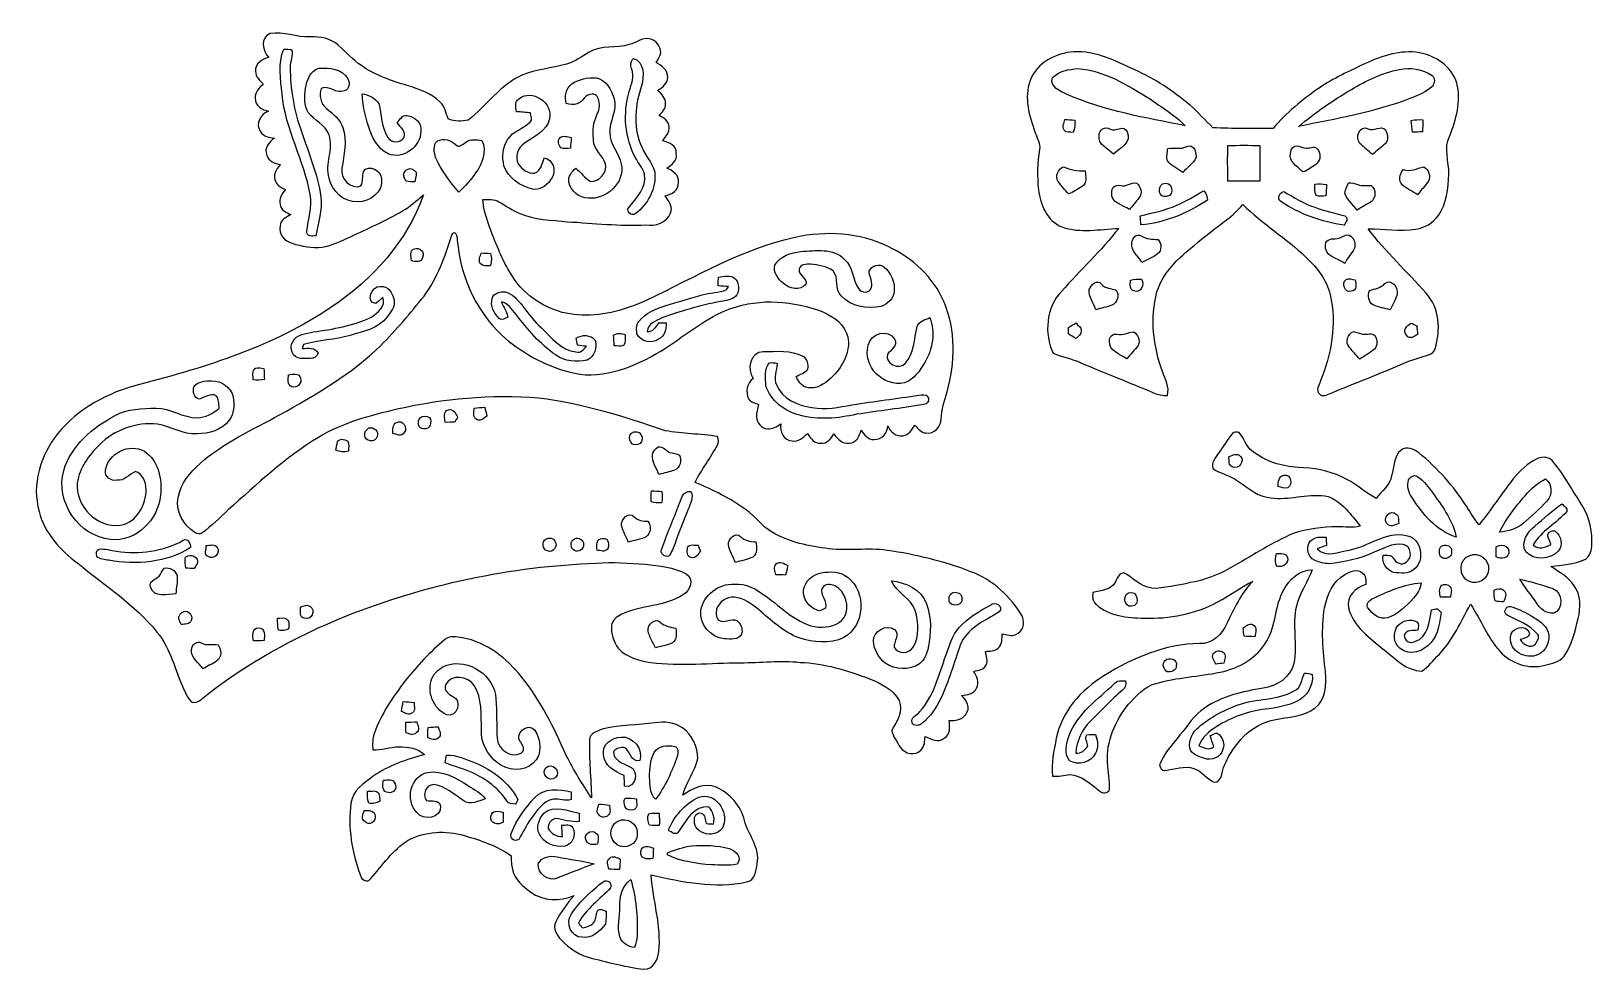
# Model space of a CAD drawing. Header units: centimetres. Extents: x -13.4 to 13.4, y -8.1 to 8.
import ezdxf

# ---------------------------------------------------------------- set-up
doc = ezdxf.new("R2010")
doc.units = ezdxf.units.CM
doc.header["$MEASUREMENT"] = 0
doc.layers.add('Camada 1', color=7, linetype='Continuous')

msp = doc.modelspace()

# ---------------------------------------------------------------- linework, layer by layer
at = {"layer": 'Camada 1', "color": 156}
for points, knots in [([(-9.2964, 7.98371), (-9.06462, 8.02463), (-8.8392, 7.91562), (-8.60671, 7.92726), (-8.60671, 7.92726), (-8.43773, 7.93608), (-8.255, 7.90222), (-8.12799, 7.78298), (-8.12799, 7.78298), (-7.99958, 7.66302), (-7.87752, 7.53497), (-7.73219, 7.43479), (-7.73219, 7.43479), (-7.49652, 7.26792), (-7.21995, 7.17408), (-6.94513, 7.094), (-6.94513, 7.094), (-6.74616, 7.02839), (-6.53625, 6.95995), (-6.38281, 6.81107), (-6.38281, 6.81107), (-6.29884, 6.73698), (-6.28402, 6.62199), (-6.24451, 6.52392), (-6.24451, 6.52392), (-6.13938, 6.47171), (-6.01274, 6.48053), (-5.9002, 6.49922), (-5.9002, 6.49922), (-5.59011, 6.75111), (-5.34987, 7.10035), (-4.97981, 7.27321), (-4.97981, 7.27321), (-4.73463, 7.36564), (-4.47075, 7.3914), (-4.21852, 7.45949), (-4.21852, 7.45949), (-4.07317, 7.49828), (-3.95252, 7.59071), (-3.82588, 7.66726), (-3.82588, 7.66726), (-3.61667, 7.78791), (-3.36408, 7.72724), (-3.14006, 7.79744), (-3.14006, 7.79744), (-3.02331, 7.82038), (-2.92276, 7.92021), (-2.79752, 7.89374), (-2.79752, 7.89374), (-2.68427, 7.88), (-2.60349, 7.76605), (-2.59927, 7.65703), (-2.59927, 7.65703), (-2.61301, 7.59636), (-2.65007, 7.54415), (-2.67828, 7.48946), (-2.67828, 7.48946), (-2.58762, 7.43338), (-2.4712, 7.35787), (-2.48214, 7.23511), (-2.48214, 7.23511), (-2.4786, 7.12964), (-2.57315, 7.06508), (-2.64936, 7.01145), (-2.64936, 7.01145), (-2.58867, 6.94584), (-2.5093, 6.87563), (-2.51882, 6.77686), (-2.51882, 6.77686), (-2.51812, 6.69607), (-2.57668, 6.63539), (-2.62784, 6.58035), (-2.62784, 6.58035), (-2.54881, 6.54085), (-2.46097, 6.48194), (-2.45533, 6.38457), (-2.45533, 6.38457), (-2.44615, 6.29108), (-2.51566, 6.21805), (-2.56504, 6.1468), (-2.56504, 6.1468), (-2.45886, 6.11823), (-2.31951, 6.06212), (-2.33432, 5.92701), (-2.33432, 5.92701), (-2.31563, 5.8113), (-2.4077, 5.7291), (-2.49872, 5.67831), (-2.49872, 5.67831), (-2.39676, 5.63597), (-2.28282, 5.56012), (-2.29975, 5.43277), (-2.29975, 5.43277), (-2.2874, 5.30224), (-2.41477, 5.22286), (-2.52764, 5.2024), (-2.52764, 5.2024), (-2.46627, 5.1188), (-2.38583, 5.0158), (-2.43311, 4.90677), (-2.43311, 4.90677), (-2.49765, 4.74203), (-2.69168, 4.67395), (-2.85679, 4.705), (-2.85679, 4.705), (-3.30517, 4.68171), (-3.75143, 4.73428), (-4.19805, 4.75896), (-4.19805, 4.75896), (-4.47357, 4.78966), (-4.75967, 4.78861), (-5.01826, 4.90007), (-5.01826, 4.90007), (-5.14597, 4.95087), (-5.25568, 5.03449), (-5.3742, 5.10187), (-5.3742, 5.10187), (-5.45711, 5.15479), (-5.55941, 5.13715), (-5.65221, 5.14173), (-5.65221, 5.14173), (-5.62363, 4.84187), (-5.49592, 4.56318), (-5.3848, 4.28659), (-5.3848, 4.28659), (-5.26908, 4.02836), (-5.14349, 3.76449), (-4.93501, 3.56729), (-4.93501, 3.56729), (-4.67395, 3.31399), (-4.31517, 3.16583), (-3.95181, 3.15841), (-3.95181, 3.15841), (-3.56588, 3.14254), (-3.1884, 3.25683), (-2.83915, 3.41207), (-2.83915, 3.41207), (-2.01048, 3.80965), (-1.20543, 4.29436), (-0.29669, 4.48944), (-0.29669, 4.48944), (0.23283, 4.60621), (0.80468, 4.57482), (1.29645, 4.33351), (1.29645, 4.33351), (1.71026, 4.13666), (2.07468, 3.81), (2.2546, 3.38208), (2.2546, 3.38208), (2.45886, 2.89806), (2.44792, 2.34526), (2.30823, 1.84502), (2.30823, 1.84502), (2.25812, 1.69298), (2.21438, 1.53811), (2.2038, 1.37759), (2.2038, 1.37759), (2.20098, 1.2467), (2.08244, 1.11159), (1.9438, 1.13805), (1.9438, 1.13805), (1.85878, 1.13982), (1.80764, 1.21532), (1.75648, 1.27141), (1.75648, 1.27141), (1.70461, 1.19486), (1.64994, 1.10384), (1.54939, 1.08937), (1.54939, 1.08937), (1.43228, 1.06856), (1.33526, 1.16063), (1.29046, 1.26012), (1.29046, 1.26012), (1.28481, 1.1377), (1.18779, 1.01599), (1.05621, 1.02693), (1.05621, 1.02693), (0.95074, 1.01776), (0.88652, 1.11195), (0.83149, 1.18638), (0.83149, 1.18638), (0.80963, 1.08479), (0.75106, 0.96838), (0.63324, 0.96237), (0.63324, 0.96237), (0.51435, 0.94262), (0.42757, 1.03645), (0.36476, 1.12253), (0.36476, 1.12253), (0.31574, 1.04281), (0.24799, 0.95037), (0.14111, 0.96202), (0.14111, 0.96202), (0.03174, 0.95179), (-0.03457, 1.04668), (-0.08466, 1.12783), (-0.08466, 1.12783), (-0.1605, 1.06574), (-0.24058, 0.98248), (-0.34854, 1.00012), (-0.34854, 1.00012), (-0.4886, 1.00929), (-0.56902, 1.16346), (-0.54504, 1.29258), (-0.54504, 1.29258), (-0.611, 1.24459), (-0.68686, 1.19839), (-0.77223, 1.21143), (-0.77223, 1.21143), (-0.87629, 1.2125), (-0.95355, 1.31304), (-0.96273, 1.4097), (-0.96273, 1.4097), (-0.96343, 1.48483), (-0.93909, 1.55645), (-0.92499, 1.62877), (-0.92499, 1.62877), (-0.98672, 1.64994), (-1.05867, 1.66475), (-1.09714, 1.72225), (-1.09714, 1.72225), (-1.15111, 1.84291), (-1.1236, 1.98966), (-1.01881, 2.07327), (-1.01881, 2.07327), (-1.13312, 2.23202), (-1.06644, 2.5227), (-0.84596, 2.52976), (-0.84596, 2.52976), (-0.61806, 2.52411), (-0.36829, 2.56329), (-0.16087, 2.44686), (-0.16087, 2.44686), (-0.0829, 2.40595), (-0.06738, 2.31422), (-0.07761, 2.23414), (-0.07761, 2.23414), (-0.12841, 2.16887), (-0.21271, 2.14417), (-0.28117, 2.1029), (-0.28117, 2.1029), (-0.242, 2.00306), (-0.15063, 1.90253), (-0.03457, 1.90994), (-0.03457, 1.90994), (0.12206, 1.90253), (0.24799, 2.01507), (0.35453, 2.11561), (0.35453, 2.11561), (0.52175, 2.29059), (0.65546, 2.53683), (0.60359, 2.78518), (0.60359, 2.78518), (0.55316, 2.99507), (0.36688, 3.13372), (0.17709, 3.21168), (0.17709, 3.21168), (-0.32173, 3.40535), (-0.89181, 3.45263), (-1.40158, 3.27096), (-1.40158, 3.27096), (-1.81821, 3.1242), (-2.1537, 2.82857), (-2.51989, 2.59221), (-2.51989, 2.59221), (-2.95521, 2.3181), (-3.46145, 2.08808), (-3.9878, 2.14417), (-3.9878, 2.14417), (-4.4383, 2.22391), (-4.86304, 2.43311), (-5.21794, 2.71992), (-5.21794, 2.71992), (-5.72947, 3.14395), (-6.03815, 3.7867), (-6.08858, 4.4457), (-6.08858, 4.4457), (-6.08329, 4.50778), (-6.13092, 4.64007), (-6.18313, 4.52895), (-6.18313, 4.52895), (-6.29673, 4.16348), (-6.42832, 3.79518), (-6.65868, 3.48509), (-6.65868, 3.48509), (-6.89292, 3.19088), (-7.13634, 2.90405), (-7.40021, 2.6356), (-7.40021, 2.6356), (-7.90504, 2.14347), (-8.52276, 1.79105), (-9.13341, 1.44885), (-9.13341, 1.44885), (-9.59696, 1.18886), (-10.09508, 0.97508), (-10.49478, 0.61665), (-10.49478, 0.61665), (-10.66764, 0.46036), (-10.83063, 0.26916), (-10.87472, 0.03352), (-10.87472, 0.03352), (-10.92023, -0.2025), (-10.78618, -0.44484), (-10.58721, -0.56761), (-10.58721, -0.56761), (-10.55229, -0.59195), (-10.50077, -0.60678), (-10.46409, -0.57679), (-10.46409, -0.57679), (-10.30075, -0.46107), (-10.16212, -0.31537), (-10.0143, -0.18167), (-10.0143, -0.18167), (-9.52464, 0.26246), (-9.03428, 0.71472), (-8.46913, 1.06186), (-8.46913, 1.06186), (-8.05814, 1.31197), (-7.58613, 1.4351), (-7.12152, 1.54374), (-7.12152, 1.54374), (-6.3267, 1.72578), (-5.50545, 1.79599), (-4.69194, 1.73672), (-4.69194, 1.73672), (-3.9497, 1.64217), (-3.23144, 1.42098), (-2.52694, 1.17651), (-2.52694, 1.17651), (-2.23061, 1.11794), (-1.92439, 1.12888), (-1.62665, 1.07492), (-1.62665, 1.07492), (-1.61678, 1.02658), (-1.59807, 0.97367), (-1.63089, 0.92886), (-1.63089, 0.92886), (-1.74871, 0.71013), (-1.90041, 0.51118), (-2.01295, 0.28963), (-2.01295, 0.28963), (-1.70568, 0.16262), (-1.40404, 0.01517), (-1.13558, -0.18274), (-1.13558, -0.18274), (-0.97861, -0.29491), (-0.86818, -0.46107), (-0.70026, -0.55915), (-0.70026, -0.55915), (-0.40357, -0.73589), (-0.05785, -0.80892), (0.28187, -0.84737), (0.28187, -0.84737), (0.61312, -0.88793), (0.94721, -0.82832), (1.27811, -0.87524), (1.27811, -0.87524), (1.76812, -0.94333), (2.25248, -1.06257), (2.71426, -1.24037), (2.71426, -1.24037), (3.08997, -1.37971), (3.39443, -1.66758), (3.59762, -2.008), (3.59762, -2.008), (3.64771, -2.11949), (3.60749, -2.27507), (3.48368, -2.31739), (3.48368, -2.31739), (3.40959, -2.35795), (3.32846, -2.31739), (3.25332, -2.30292), (3.25332, -2.30292), (3.24414, -2.38653), (3.25578, -2.49061), (3.18487, -2.55093), (3.18487, -2.55093), (3.12666, -2.60667), (3.04095, -2.59891), (2.96721, -2.60809), (2.96721, -2.60809), (2.97673, -2.68357), (3.00955, -2.76401), (2.97814, -2.8388), (2.97814, -2.8388), (2.94111, -2.92064), (2.84268, -2.92629), (2.76718, -2.94852), (2.76718, -2.94852), (2.81481, -3.03388), (2.86597, -3.13867), (2.8134, -3.23461), (2.8134, -3.23461), (2.77213, -3.33657), (2.64865, -3.34785), (2.55481, -3.36549), (2.55481, -3.36549), (2.64936, -3.43746), (2.71251, -3.58245), (2.62784, -3.68582), (2.62784, -3.68582), (2.56611, -3.78178), (2.4451, -3.79341), (2.34173, -3.78989), (2.34173, -3.78989), (2.35549, -3.89678), (2.36677, -4.03048), (2.25918, -4.09468), (2.25918, -4.09468), (2.15688, -4.179), (2.03164, -4.10774), (1.92899, -4.0633), (1.92899, -4.0633), (1.92405, -4.14372), (1.92546, -4.23545), (1.86055, -4.29436), (1.86055, -4.29436), (1.76354, -4.40302), (1.57551, -4.36562), (1.50318, -4.24709), (1.50318, -4.24709), (1.44885, -4.15466), (1.37195, -4.06259), (1.36065, -3.95427), (1.36065, -3.95427), (1.45345, -3.804), (1.55999, -3.62973), (1.48449, -3.44769), (1.48449, -3.44769), (1.37971, -3.25649), (1.17333, -3.15312), (0.9779, -3.07833), (0.9779, -3.07833), (0.59725, -2.93193), (0.20072, -2.80811), (-0.2099, -2.79471), (-0.2099, -2.79471), (-0.55138, -2.75378), (-0.89322, -2.80423), (-1.23506, -2.80034), (-1.23506, -2.80034), (-1.7473, -2.80317), (-2.26201, -2.86244), (-2.77247, -2.79822), (-2.77247, -2.79822), (-2.97285, -2.76577), (-3.18628, -2.70722), (-3.3288, -2.55376), (-3.3288, -2.55376), (-3.41277, -2.44264), (-3.45651, -2.29904), (-3.44416, -2.16005), (-3.44416, -2.16005), (-3.43429, -2.07186), (-3.35526, -2.01224), (-3.28188, -1.9745), (-3.28188, -1.9745), (-2.94286, -1.81115), (-2.53293, -1.8436), (-2.21368, -1.63264), (-2.21368, -1.63264), (-2.09797, -1.56598), (-2.01965, -1.35714), (-2.16322, -1.27987), (-2.16322, -1.27987), (-2.37596, -1.15817), (-2.62819, -1.14194), (-2.86666, -1.11371), (-2.86666, -1.11371), (-3.14571, -1.10137), (-3.42511, -1.06785), (-3.70416, -1.09395), (-3.70416, -1.09395), (-5.1696, -1.14757), (-6.62515, -1.45661), (-7.98829, -1.99777), (-7.98829, -1.99777), (-8.87589, -2.35795), (-9.72925, -2.81869), (-10.47361, -3.42547), (-10.47361, -3.42547), (-10.51736, -3.46604), (-10.57521, -3.49355), (-10.63554, -3.47486), (-10.63554, -3.47486), (-10.70539, -3.42335), (-10.73573, -3.33762), (-10.77347, -3.26284), (-10.77347, -3.26284), (-10.92693, -2.93334), (-11.00173, -2.56151), (-11.23667, -2.27507), (-11.23667, -2.27507), (-11.61661, -1.80445), (-12.13202, -1.4753), (-12.59451, -1.09395), (-12.59451, -1.09395), (-12.89543, -0.87347), (-13.16389, -0.57891), (-13.25491, -0.20813), (-13.25491, -0.20813), (-13.39144, 0.25259), (-13.23022, 0.75494), (-12.93953, 1.12218), (-12.93953, 1.12218), (-12.58992, 1.55857), (-12.0724, 1.83161), (-11.53759, 1.96956), (-11.53759, 1.96956), (-10.3886, 2.26201), (-9.23148, 2.62714), (-8.24089, 3.29742), (-8.24089, 3.29742), (-7.54486, 3.76555), (-6.95077, 4.42136), (-6.66503, 5.21935), (-6.66503, 5.21935), (-6.78638, 5.12833), (-6.89397, 5.01931), (-7.02592, 4.94312), (-7.02592, 4.94312), (-7.31166, 4.77378), (-7.61858, 4.64502), (-7.91738, 4.50108), (-7.91738, 4.50108), (-8.07472, 4.42982), (-8.23347, 4.35573), (-8.40351, 4.32082), (-8.40351, 4.32082), (-8.57778, 4.29965), (-8.75277, 4.33987), (-8.91893, 4.38891), (-8.91893, 4.38891), (-9.04662, 4.42419), (-9.15705, 4.55012), (-9.12741, 4.68877), (-9.12741, 4.68877), (-9.12318, 4.79107), (-9.01735, 4.83799), (-8.93973, 4.88173), (-8.93973, 4.88173), (-9.01665, 4.91666), (-9.11612, 4.95545), (-9.12529, 5.05283), (-9.12529, 5.05283), (-9.15246, 5.15196), (-9.09708, 5.24087), (-9.03534, 5.31247), (-9.03534, 5.31247), (-9.09742, 5.34563), (-9.17222, 5.37279), (-9.19938, 5.44405), (-9.19938, 5.44405), (-9.26076, 5.54601), (-9.19726, 5.6642), (-9.11895, 5.7351), (-9.11895, 5.7351), (-9.21173, 5.76155), (-9.32356, 5.79084), (-9.35214, 5.89704), (-9.35214, 5.89704), (-9.40611, 6.01451), (-9.31686, 6.13127), (-9.2202, 6.19054), (-9.2202, 6.19054), (-9.30909, 6.20289), (-9.41634, 6.217), (-9.46185, 6.30624), (-9.46185, 6.30624), (-9.56133, 6.4322), (-9.45868, 6.61141), (-9.32179, 6.65551), (-9.32179, 6.65551), (-9.43539, 6.67032), (-9.55745, 6.75286), (-9.55216, 6.87882), (-9.55216, 6.87882), (-9.56168, 6.98146), (-9.47842, 7.05309), (-9.41563, 7.12082), (-9.41563, 7.12082), (-9.47173, 7.18326), (-9.55322, 7.24429), (-9.54546, 7.33812), (-9.54546, 7.33812), (-9.56063, 7.469), (-9.43256, 7.54873), (-9.32144, 7.57414), (-9.32144, 7.57414), (-9.4301, 7.68561), (-9.46925, 7.91316), (-9.2964, 7.98371)], [0, 0, 0, 0, 0.00671141, 0.00671141, 0.00671141, 0.00671141, 0.01342282, 0.01342282, 0.01342282, 0.01342282, 0.02013423, 0.02013423, 0.02013423, 0.02013423, 0.02684564, 0.02684564, 0.02684564, 0.02684564, 0.03355705, 0.03355705, 0.03355705, 0.03355705, 0.04026846, 0.04026846, 0.04026846, 0.04026846, 0.04697987, 0.04697987, 0.04697987, 0.04697987, 0.05369128, 0.05369128, 0.05369128, 0.05369128, 0.06040268, 0.06040268, 0.06040268, 0.06040268, 0.06711409, 0.06711409, 0.06711409, 0.06711409, 0.0738255, 0.0738255, 0.0738255, 0.0738255, 0.08053691, 0.08053691, 0.08053691, 0.08053691, 0.08724832, 0.08724832, 0.08724832, 0.08724832, 0.09395973, 0.09395973, 0.09395973, 0.09395973, 0.10067114, 0.10067114, 0.10067114, 0.10067114, 0.10738255, 0.10738255, 0.10738255, 0.10738255, 0.11409396, 0.11409396, 0.11409396, 0.11409396, 0.12080537, 0.12080537, 0.12080537, 0.12080537, 0.12751678, 0.12751678, 0.12751678, 0.12751678, 0.13422819, 0.13422819, 0.13422819, 0.13422819, 0.1409396, 0.1409396, 0.1409396, 0.1409396, 0.14765101, 0.14765101, 0.14765101, 0.14765101, 0.15436242, 0.15436242, 0.15436242, 0.15436242, 0.16107383, 0.16107383, 0.16107383, 0.16107383, 0.16778523, 0.16778523, 0.16778523, 0.16778523, 0.17449664, 0.17449664, 0.17449664, 0.17449664, 0.18120805, 0.18120805, 0.18120805, 0.18120805, 0.18791946, 0.18791946, 0.18791946, 0.18791946, 0.19463087, 0.19463087, 0.19463087, 0.19463087, 0.20134228, 0.20134228, 0.20134228, 0.20134228, 0.20805369, 0.20805369, 0.20805369, 0.20805369, 0.2147651, 0.2147651, 0.2147651, 0.2147651, 0.22147651, 0.22147651, 0.22147651, 0.22147651, 0.22818792, 0.22818792, 0.22818792, 0.22818792, 0.23489933, 0.23489933, 0.23489933, 0.23489933, 0.24161074, 0.24161074, 0.24161074, 0.24161074, 0.24832215, 0.24832215, 0.24832215, 0.24832215, 0.25503356, 0.25503356, 0.25503356, 0.25503356, 0.26174497, 0.26174497, 0.26174497, 0.26174497, 0.26845638, 0.26845638, 0.26845638, 0.26845638, 0.27516779, 0.27516779, 0.27516779, 0.27516779, 0.28187919, 0.28187919, 0.28187919, 0.28187919, 0.2885906, 0.2885906, 0.2885906, 0.2885906, 0.29530201, 0.29530201, 0.29530201, 0.29530201, 0.30201342, 0.30201342, 0.30201342, 0.30201342, 0.30872483, 0.30872483, 0.30872483, 0.30872483, 0.31543624, 0.31543624, 0.31543624, 0.31543624, 0.32214765, 0.32214765, 0.32214765, 0.32214765, 0.32885906, 0.32885906, 0.32885906, 0.32885906, 0.33557047, 0.33557047, 0.33557047, 0.33557047, 0.34228188, 0.34228188, 0.34228188, 0.34228188, 0.34899329, 0.34899329, 0.34899329, 0.34899329, 0.3557047, 0.3557047, 0.3557047, 0.3557047, 0.36241611, 0.36241611, 0.36241611, 0.36241611, 0.36912752, 0.36912752, 0.36912752, 0.36912752, 0.37583893, 0.37583893, 0.37583893, 0.37583893, 0.38255034, 0.38255034, 0.38255034, 0.38255034, 0.38926174, 0.38926174, 0.38926174, 0.38926174, 0.39597315, 0.39597315, 0.39597315, 0.39597315, 0.40268456, 0.40268456, 0.40268456, 0.40268456, 0.40939597, 0.40939597, 0.40939597, 0.40939597, 0.41610738, 0.41610738, 0.41610738, 0.41610738, 0.42281879, 0.42281879, 0.42281879, 0.42281879, 0.4295302, 0.4295302, 0.4295302, 0.4295302, 0.43624161, 0.43624161, 0.43624161, 0.43624161, 0.44295302, 0.44295302, 0.44295302, 0.44295302, 0.44966443, 0.44966443, 0.44966443, 0.44966443, 0.45637584, 0.45637584, 0.45637584, 0.45637584, 0.46308725, 0.46308725, 0.46308725, 0.46308725, 0.46979866, 0.46979866, 0.46979866, 0.46979866, 0.47651007, 0.47651007, 0.47651007, 0.47651007, 0.48322148, 0.48322148, 0.48322148, 0.48322148, 0.48993289, 0.48993289, 0.48993289, 0.48993289, 0.4966443, 0.4966443, 0.4966443, 0.4966443, 0.5033557, 0.5033557, 0.5033557, 0.5033557, 0.51006711, 0.51006711, 0.51006711, 0.51006711, 0.51677852, 0.51677852, 0.51677852, 0.51677852, 0.52348993, 0.52348993, 0.52348993, 0.52348993, 0.53020134, 0.53020134, 0.53020134, 0.53020134, 0.53691275, 0.53691275, 0.53691275, 0.53691275, 0.54362416, 0.54362416, 0.54362416, 0.54362416, 0.55033557, 0.55033557, 0.55033557, 0.55033557, 0.55704698, 0.55704698, 0.55704698, 0.55704698, 0.56375839, 0.56375839, 0.56375839, 0.56375839, 0.5704698, 0.5704698, 0.5704698, 0.5704698, 0.57718121, 0.57718121, 0.57718121, 0.57718121, 0.58389262, 0.58389262, 0.58389262, 0.58389262, 0.59060403, 0.59060403, 0.59060403, 0.59060403, 0.59731544, 0.59731544, 0.59731544, 0.59731544, 0.60402685, 0.60402685, 0.60402685, 0.60402685, 0.61073826, 0.61073826, 0.61073826, 0.61073826, 0.61744966, 0.61744966, 0.61744966, 0.61744966, 0.62416107, 0.62416107, 0.62416107, 0.62416107, 0.63087248, 0.63087248, 0.63087248, 0.63087248, 0.63758389, 0.63758389, 0.63758389, 0.63758389, 0.6442953, 0.6442953, 0.6442953, 0.6442953, 0.65100671, 0.65100671, 0.65100671, 0.65100671, 0.65771812, 0.65771812, 0.65771812, 0.65771812, 0.66442953, 0.66442953, 0.66442953, 0.66442953, 0.67114094, 0.67114094, 0.67114094, 0.67114094, 0.67785235, 0.67785235, 0.67785235, 0.67785235, 0.68456376, 0.68456376, 0.68456376, 0.68456376, 0.69127517, 0.69127517, 0.69127517, 0.69127517, 0.69798658, 0.69798658, 0.69798658, 0.69798658, 0.70469799, 0.70469799, 0.70469799, 0.70469799, 0.7114094, 0.7114094, 0.7114094, 0.7114094, 0.71812081, 0.71812081, 0.71812081, 0.71812081, 0.72483221, 0.72483221, 0.72483221, 0.72483221, 0.73154362, 0.73154362, 0.73154362, 0.73154362, 0.73825503, 0.73825503, 0.73825503, 0.73825503, 0.74496644, 0.74496644, 0.74496644, 0.74496644, 0.75167785, 0.75167785, 0.75167785, 0.75167785, 0.75838926, 0.75838926, 0.75838926, 0.75838926, 0.76510067, 0.76510067, 0.76510067, 0.76510067, 0.77181208, 0.77181208, 0.77181208, 0.77181208, 0.77852349, 0.77852349, 0.77852349, 0.77852349, 0.7852349, 0.7852349, 0.7852349, 0.7852349, 0.79194631, 0.79194631, 0.79194631, 0.79194631, 0.79865772, 0.79865772, 0.79865772, 0.79865772, 0.80536913, 0.80536913, 0.80536913, 0.80536913, 0.81208054, 0.81208054, 0.81208054, 0.81208054, 0.81879195, 0.81879195, 0.81879195, 0.81879195, 0.82550336, 0.82550336, 0.82550336, 0.82550336, 0.83221477, 0.83221477, 0.83221477, 0.83221477, 0.83892617, 0.83892617, 0.83892617, 0.83892617, 0.84563758, 0.84563758, 0.84563758, 0.84563758, 0.85234899, 0.85234899, 0.85234899, 0.85234899, 0.8590604, 0.8590604, 0.8590604, 0.8590604, 0.86577181, 0.86577181, 0.86577181, 0.86577181, 0.87248322, 0.87248322, 0.87248322, 0.87248322, 0.87919463, 0.87919463, 0.87919463, 0.87919463, 0.88590604, 0.88590604, 0.88590604, 0.88590604, 0.89261745, 0.89261745, 0.89261745, 0.89261745, 0.89932886, 0.89932886, 0.89932886, 0.89932886, 0.90604027, 0.90604027, 0.90604027, 0.90604027, 0.91275168, 0.91275168, 0.91275168, 0.91275168, 0.91946309, 0.91946309, 0.91946309, 0.91946309, 0.9261745, 0.9261745, 0.9261745, 0.9261745, 0.93288591, 0.93288591, 0.93288591, 0.93288591, 0.93959732, 0.93959732, 0.93959732, 0.93959732, 0.94630872, 0.94630872, 0.94630872, 0.94630872, 0.95302013, 0.95302013, 0.95302013, 0.95302013, 0.95973154, 0.95973154, 0.95973154, 0.95973154, 0.96644295, 0.96644295, 0.96644295, 0.96644295, 0.97315436, 0.97315436, 0.97315436, 0.97315436, 0.97986577, 0.97986577, 0.97986577, 0.97986577, 0.98657718, 0.98657718, 0.98657718, 0.98657718, 1, 1, 1, 1]), ([(-9.06004, 7.71666), (-9.06004, 7.71666), (-9.06004, 7.71666), (-9.06004, 7.71666), (-9.06004, 7.71666), (-9.16974, 7.4736), (-9.11331, 7.20302), (-9.09249, 6.94831), (-9.09249, 6.94831), (-9.03499, 6.34683), (-8.71749, 5.81271), (-8.60777, 5.22357), (-8.60777, 5.22357), (-8.56544, 5.01049), (-8.65116, 4.80518), (-8.66598, 4.59563), (-8.66598, 4.59563), (-8.67692, 4.50814), (-8.57214, 4.50532), (-8.51217, 4.51908), (-8.51217, 4.51908), (-8.48077, 4.74169), (-8.39646, 4.96005), (-8.42539, 5.18759), (-8.42539, 5.18759), (-8.48289, 5.57459), (-8.6367, 5.93653), (-8.75876, 6.30555), (-8.75876, 6.30555), (-8.88858, 6.65797), (-8.9535, 7.03367), (-8.95138, 7.40903), (-8.95138, 7.40903), (-8.95667, 7.5117), (-8.89811, 7.61011), (-8.92845, 7.71207), (-8.92845, 7.71207), (-8.9722, 7.71384), (-9.01594, 7.71525), (-9.06004, 7.71666)], [0, 0, 0, 0, 0.09090909, 0.09090909, 0.09090909, 0.09090909, 0.18181818, 0.18181818, 0.18181818, 0.18181818, 0.27272727, 0.27272727, 0.27272727, 0.27272727, 0.36363636, 0.36363636, 0.36363636, 0.36363636, 0.45454545, 0.45454545, 0.45454545, 0.45454545, 0.54545455, 0.54545455, 0.54545455, 0.54545455, 0.63636364, 0.63636364, 0.63636364, 0.63636364, 0.72727273, 0.72727273, 0.72727273, 0.72727273, 0.81818182, 0.81818182, 0.81818182, 0.81818182, 1, 1, 1, 1]), ([(-3.06846, 7.55685), (-3.06846, 7.55685), (-3.06846, 7.55685), (-3.06846, 7.55685), (-3.06846, 7.55685), (-3.10938, 7.50605), (-3.13124, 7.44573), (-3.10056, 7.38363), (-3.10056, 7.38363), (-3.04446, 7.2517), (-3.10938, 7.11729), (-3.14147, 6.98887), (-3.14147, 6.98887), (-3.25154, 6.61563), (-3.21768, 6.1976), (-3.03283, 5.85294), (-3.03283, 5.85294), (-2.9845, 5.75875), (-2.90971, 5.67689), (-2.8783, 5.57388), (-2.8783, 5.57388), (-2.84198, 5.34351), (-3.01837, 5.16643), (-3.14995, 5.00238), (-3.14995, 5.00238), (-3.2025, 4.94064), (-3.10409, 4.84433), (-3.03954, 4.89162), (-3.03954, 4.89162), (-2.82434, 5.06024), (-2.67088, 5.33152), (-2.70544, 5.61057), (-2.70544, 5.61057), (-2.7492, 5.7866), (-2.88819, 5.91677), (-2.94604, 6.08682), (-2.94604, 6.08682), (-3.0801, 6.40679), (-3.03776, 6.76945), (-2.93088, 7.09048), (-2.93088, 7.09048), (-2.88607, 7.24782), (-2.87689, 7.49757), (-3.06846, 7.55685)], [0, 0, 0, 0, 0.08333333, 0.08333333, 0.08333333, 0.08333333, 0.16666667, 0.16666667, 0.16666667, 0.16666667, 0.25, 0.25, 0.25, 0.25, 0.33333333, 0.33333333, 0.33333333, 0.33333333, 0.41666667, 0.41666667, 0.41666667, 0.41666667, 0.5, 0.5, 0.5, 0.5, 0.58333333, 0.58333333, 0.58333333, 0.58333333, 0.66666667, 0.66666667, 0.66666667, 0.66666667, 0.75, 0.75, 0.75, 0.75, 0.83333333, 0.83333333, 0.83333333, 0.83333333, 1, 1, 1, 1]), ([(3.72957, 7.17937), (3.84281, 7.48276), (4.17159, 7.65104), (4.48027, 7.67291), (4.48027, 7.67291), (4.85281, 7.68879), (5.19711, 7.51945), (5.52414, 7.36141), (5.52414, 7.36141), (5.86739, 7.20653), (6.18666, 6.99876), (6.47312, 6.75428), (6.47312, 6.75428), (6.61141, 6.63539), (6.72994, 6.49605), (6.86223, 6.3708), (6.86223, 6.3708), (7.20407, 6.34929), (7.54944, 6.36023), (7.89305, 6.35847), (7.89305, 6.35847), (8.12482, 6.62269), (8.39257, 6.85446), (8.68398, 7.05131), (8.68398, 7.05131), (8.92774, 7.21642), (9.19692, 7.33812), (9.4615, 7.46512), (9.4615, 7.46512), (9.75218, 7.59882), (10.07638, 7.71348), (10.40024, 7.6542), (10.40024, 7.6542), (10.68069, 7.60411), (10.96081, 7.41961), (11.0444, 7.13527), (11.0444, 7.13527), (11.1199, 6.82695), (11.03524, 6.5084), (10.91671, 6.22229), (10.91671, 6.22229), (10.8151, 6.01768), (10.9114, 5.78872), (10.90719, 5.57281), (10.90719, 5.57281), (10.89306, 5.33082), (10.87508, 5.06976), (10.72832, 4.86621), (10.72832, 4.86621), (10.63837, 4.73745), (10.49301, 4.65208), (10.3378, 4.63232), (10.3378, 4.63232), (10.06792, 4.57799), (9.79557, 4.64643), (9.52393, 4.63902), (9.52393, 4.63902), (9.81816, 4.23862), (10.1921, 3.9063), (10.51736, 3.53236), (10.51736, 3.53236), (10.74914, 3.28012), (10.76819, 2.89877), (10.67364, 2.58375), (10.67364, 2.58375), (10.66411, 2.53434), (10.62426, 2.4966), (10.57663, 2.48391), (10.57663, 2.48391), (10.43481, 2.43557), (10.2877, 2.401), (10.15047, 2.33961), (10.15047, 2.33961), (9.7296, 2.15547), (9.30027, 1.99107), (8.87589, 1.81504), (8.87589, 1.81504), (8.81698, 1.79704), (8.73724, 1.74519), (8.6889, 1.81044), (8.6889, 1.81044), (8.61976, 1.86513), (8.68539, 1.95579), (8.70303, 2.01999), (8.70303, 2.01999), (8.8974, 2.48742), (8.98666, 3.01059), (8.87306, 3.50943), (8.87306, 3.50943), (8.81203, 3.76485), (8.64622, 3.97827), (8.45467, 4.15113), (8.45467, 4.15113), (8.12024, 4.48168), (7.70573, 4.71874), (7.37799, 5.056), (7.37799, 5.056), (7.29438, 4.95793), (7.19983, 4.86867), (7.09682, 4.79107), (7.09682, 4.79107), (6.82412, 4.58364), (6.5525, 4.37409), (6.29884, 4.14301), (6.29884, 4.14301), (6.12705, 3.98003), (5.97181, 3.7867), (5.90408, 3.55599), (5.90408, 3.55599), (5.78238, 3.10549), (5.84164, 2.62431), (5.99827, 2.19004), (5.99827, 2.19004), (6.04237, 2.05775), (6.12668, 1.9258), (6.08188, 1.78118), (6.08188, 1.78118), (6.00004, 1.77587), (5.9203, 1.79317), (5.84694, 1.82774), (5.84694, 1.82774), (5.43243, 2.00271), (5.0112, 2.16217), (4.5988, 2.34173), (4.5988, 2.34173), (4.4457, 2.41053), (4.27884, 2.43945), (4.12433, 2.50296), (4.12433, 2.50296), (3.96662, 2.84056), (4.00085, 3.28789), (4.26685, 3.5641), (4.26685, 3.5641), (4.59281, 3.92465), (4.94417, 4.26191), (5.24756, 4.64255), (5.24756, 4.64255), (4.92441, 4.63444), (4.58857, 4.55858), (4.27496, 4.66865), (4.27496, 4.66865), (4.0199, 4.77166), (3.9063, 5.05178), (3.87139, 5.30613), (3.87139, 5.30613), (3.84844, 5.53614), (3.8548, 5.76967), (3.89078, 5.99827), (3.89078, 5.99827), (3.90947, 6.09952), (3.84774, 6.18983), (3.81847, 6.28261), (3.81847, 6.28261), (3.71369, 6.56483), (3.62196, 6.88374), (3.72957, 7.17937)], [0, 0, 0, 0, 0.025, 0.025, 0.025, 0.025, 0.05, 0.05, 0.05, 0.05, 0.075, 0.075, 0.075, 0.075, 0.1, 0.1, 0.1, 0.1, 0.125, 0.125, 0.125, 0.125, 0.15, 0.15, 0.15, 0.15, 0.175, 0.175, 0.175, 0.175, 0.2, 0.2, 0.2, 0.2, 0.225, 0.225, 0.225, 0.225, 0.25, 0.25, 0.25, 0.25, 0.275, 0.275, 0.275, 0.275, 0.3, 0.3, 0.3, 0.3, 0.325, 0.325, 0.325, 0.325, 0.35, 0.35, 0.35, 0.35, 0.375, 0.375, 0.375, 0.375, 0.4, 0.4, 0.4, 0.4, 0.425, 0.425, 0.425, 0.425, 0.45, 0.45, 0.45, 0.45, 0.475, 0.475, 0.475, 0.475, 0.5, 0.5, 0.5, 0.5, 0.525, 0.525, 0.525, 0.525, 0.55, 0.55, 0.55, 0.55, 0.575, 0.575, 0.575, 0.575, 0.6, 0.6, 0.6, 0.6, 0.625, 0.625, 0.625, 0.625, 0.65, 0.65, 0.65, 0.65, 0.675, 0.675, 0.675, 0.675, 0.7, 0.7, 0.7, 0.7, 0.725, 0.725, 0.725, 0.725, 0.75, 0.75, 0.75, 0.75, 0.775, 0.775, 0.775, 0.775, 0.8, 0.8, 0.8, 0.8, 0.825, 0.825, 0.825, 0.825, 0.85, 0.85, 0.85, 0.85, 0.875, 0.875, 0.875, 0.875, 0.9, 0.9, 0.9, 0.9, 0.925, 0.925, 0.925, 0.925, 0.95, 0.95, 0.95, 0.95, 1, 1, 1, 1]), ([(-8.69279, 7.04215), (-8.69279, 7.04215), (-8.69279, 7.04215), (-8.69279, 7.04215), (-8.69279, 7.04215), (-8.70126, 6.90562), (-8.72137, 6.75145), (-8.6434, 6.63046), (-8.6434, 6.63046), (-8.53439, 6.49464), (-8.35307, 6.42231), (-8.28745, 6.25122), (-8.28745, 6.25122), (-8.1989, 6.00604), (-8.36576, 5.75203), (-8.28357, 5.50509), (-8.28357, 5.50509), (-8.24053, 5.27967), (-8.03133, 5.0874), (-7.79568, 5.1001), (-7.79568, 5.1001), (-7.58859, 5.09798), (-7.35083, 5.26767), (-7.38681, 5.49521), (-7.38681, 5.49521), (-7.38716, 5.64161), (-7.60835, 5.75203), (-7.69902, 5.61833), (-7.69902, 5.61833), (-7.71806, 5.53895), (-7.69761, 5.44934), (-7.73959, 5.37632), (-7.73959, 5.37632), (-7.90786, 5.29836), (-8.10365, 5.50474), (-8.0659, 5.67477), (-8.0659, 5.67477), (-8.02993, 5.90549), (-7.97383, 6.14856), (-8.05109, 6.3768), (-8.05109, 6.3768), (-8.09695, 6.51791), (-8.22148, 6.60681), (-8.32873, 6.69924), (-8.32873, 6.69924), (-8.43103, 6.77932), (-8.46313, 6.92502), (-8.42362, 7.04566), (-8.42362, 7.04566), (-8.28322, 7.10035), (-8.16504, 6.94407), (-8.02604, 7.00475), (-8.02604, 7.00475), (-7.93573, 7.02627), (-7.9255, 7.13563), (-7.96325, 7.20583), (-7.96325, 7.20583), (-8.05533, 7.37975), (-8.28251, 7.40127), (-8.45784, 7.39245), (-8.45784, 7.39245), (-8.60918, 7.35365), (-8.66739, 7.17973), (-8.69279, 7.04215)], [0, 0, 0, 0, 0.05882353, 0.05882353, 0.05882353, 0.05882353, 0.11764706, 0.11764706, 0.11764706, 0.11764706, 0.17647059, 0.17647059, 0.17647059, 0.17647059, 0.23529412, 0.23529412, 0.23529412, 0.23529412, 0.29411765, 0.29411765, 0.29411765, 0.29411765, 0.35294118, 0.35294118, 0.35294118, 0.35294118, 0.41176471, 0.41176471, 0.41176471, 0.41176471, 0.47058824, 0.47058824, 0.47058824, 0.47058824, 0.52941176, 0.52941176, 0.52941176, 0.52941176, 0.58823529, 0.58823529, 0.58823529, 0.58823529, 0.64705882, 0.64705882, 0.64705882, 0.64705882, 0.70588235, 0.70588235, 0.70588235, 0.70588235, 0.76470588, 0.76470588, 0.76470588, 0.76470588, 0.82352941, 0.82352941, 0.82352941, 0.82352941, 0.88235294, 0.88235294, 0.88235294, 0.88235294, 1, 1, 1, 1]), ([(-4.12326, 7.12187), (-4.12326, 7.12187), (-4.12326, 7.12187), (-4.12326, 7.12187), (-4.12326, 7.12187), (-4.22804, 7.04603), (-4.25202, 6.90316), (-4.22239, 6.78356), (-4.22239, 6.78356), (-4.16031, 6.77367), (-4.09397, 6.75323), (-4.03365, 6.78249), (-4.03365, 6.78249), (-3.93312, 6.81248), (-3.89573, 6.95571), (-3.77859, 6.94477), (-3.77859, 6.94477), (-3.70099, 6.95218), (-3.66394, 6.87246), (-3.65548, 6.80754), (-3.65548, 6.80754), (-3.62902, 6.71335), (-3.6844, 6.62727), (-3.7151, 6.5419), (-3.7151, 6.5419), (-3.77048, 6.41526), (-3.76202, 6.27345), (-3.75214, 6.13867), (-3.75214, 6.13867), (-3.73698, 5.98487), (-3.5881, 5.89385), (-3.55106, 5.74886), (-3.55106, 5.74886), (-3.5126, 5.59822), (-3.6569, 5.43947), (-3.80787, 5.45112), (-3.80787, 5.45112), (-3.90525, 5.50932), (-3.97087, 5.60492), (-4.05799, 5.67548), (-4.05799, 5.67548), (-4.13137, 5.61869), (-4.19276, 5.53261), (-4.17476, 5.43453), (-4.17476, 5.43453), (-4.14338, 5.28425), (-3.99837, 5.16466), (-3.84493, 5.1629), (-3.84493, 5.1629), (-3.538, 5.13079), (-3.20674, 5.42678), (-3.27978, 5.74569), (-3.27978, 5.74569), (-3.31082, 5.93548), (-3.47486, 6.08012), (-3.47415, 6.27768), (-3.47415, 6.27768), (-3.48967, 6.48158), (-3.34044, 6.66784), (-3.40077, 6.8728), (-3.40077, 6.8728), (-3.44487, 7.02451), (-3.54153, 7.19525), (-3.71086, 7.22488), (-3.71086, 7.22488), (-3.85339, 7.23477), (-4.00402, 7.20302), (-4.12326, 7.12187)], [0, 0, 0, 0, 0.05555556, 0.05555556, 0.05555556, 0.05555556, 0.11111111, 0.11111111, 0.11111111, 0.11111111, 0.16666667, 0.16666667, 0.16666667, 0.16666667, 0.22222222, 0.22222222, 0.22222222, 0.22222222, 0.27777778, 0.27777778, 0.27777778, 0.27777778, 0.33333333, 0.33333333, 0.33333333, 0.33333333, 0.38888889, 0.38888889, 0.38888889, 0.38888889, 0.44444444, 0.44444444, 0.44444444, 0.44444444, 0.5, 0.5, 0.5, 0.5, 0.55555556, 0.55555556, 0.55555556, 0.55555556, 0.61111111, 0.61111111, 0.61111111, 0.61111111, 0.66666667, 0.66666667, 0.66666667, 0.66666667, 0.72222222, 0.72222222, 0.72222222, 0.72222222, 0.77777778, 0.77777778, 0.77777778, 0.77777778, 0.83333333, 0.83333333, 0.83333333, 0.83333333, 0.88888889, 0.88888889, 0.88888889, 0.88888889, 1, 1, 1, 1]), ([(4.11268, 7.22911), (4.11268, 7.22911), (4.11268, 7.22911), (4.11268, 7.22911), (4.11268, 7.22911), (4.06152, 7.06472), (4.25097, 6.99769), (4.36455, 6.93844), (4.36455, 6.93844), (5.00909, 6.66114), (5.70547, 6.54049), (6.38951, 6.40396), (6.38951, 6.40396), (6.21276, 6.59024), (5.98557, 6.72076), (5.77708, 6.86859), (5.77708, 6.86859), (5.39925, 7.0993), (5.00345, 7.35224), (4.55012, 7.38292), (4.55012, 7.38292), (4.39737, 7.37234), (4.22344, 7.34447), (4.11268, 7.22911)], [0, 0, 0, 0, 0.14285714, 0.14285714, 0.14285714, 0.14285714, 0.28571429, 0.28571429, 0.28571429, 0.28571429, 0.42857143, 0.42857143, 0.42857143, 0.42857143, 0.57142857, 0.57142857, 0.57142857, 0.57142857, 0.71428571, 0.71428571, 0.71428571, 0.71428571, 1, 1, 1, 1]), ([(9.23642, 7.02627), (9.23642, 7.02627), (9.23642, 7.02627), (9.23642, 7.02627), (9.23642, 7.02627), (8.91928, 6.8386), (8.61518, 6.62798), (8.3312, 6.39339), (8.3312, 6.39339), (8.97466, 6.51862), (9.62447, 6.63716), (10.23972, 6.87), (10.23972, 6.87), (10.3766, 6.92643), (10.52264, 6.97793), (10.63025, 7.08413), (10.63025, 7.08413), (10.65776, 7.14233), (10.68175, 7.22277), (10.61861, 7.26792), (10.61861, 7.26792), (10.4535, 7.36811), (10.24712, 7.41469), (10.05662, 7.36881), (10.05662, 7.36881), (9.76312, 7.31202), (9.49218, 7.1769), (9.23642, 7.02627)], [0, 0, 0, 0, 0.125, 0.125, 0.125, 0.125, 0.25, 0.25, 0.25, 0.25, 0.375, 0.375, 0.375, 0.375, 0.5, 0.5, 0.5, 0.5, 0.625, 0.625, 0.625, 0.625, 0.75, 0.75, 0.75, 0.75, 1, 1, 1, 1]), ([(-5.03132, 6.86647), (-5.03132, 6.86647), (-5.03132, 6.86647), (-5.03132, 6.86647), (-5.03132, 6.86647), (-5.10821, 6.81601), (-5.09057, 6.72146), (-5.07293, 6.64562), (-5.07293, 6.64562), (-4.99251, 6.63997), (-4.91243, 6.63363), (-4.8327, 6.6234), (-4.8327, 6.6234), (-4.8334, 6.57365), (-4.79319, 6.50804), (-4.83729, 6.46782), (-4.83729, 6.46782), (-4.95477, 6.35635), (-5.12762, 6.31155), (-5.22464, 6.17573), (-5.22464, 6.17573), (-5.30789, 6.04097), (-5.32448, 5.86951), (-5.28813, 5.71712), (-5.28813, 5.71712), (-5.21441, 5.50862), (-5.00803, 5.36539), (-4.79743, 5.31988), (-4.79743, 5.31988), (-4.65208, 5.28601), (-4.52683, 5.40208), (-4.46193, 5.5199), (-4.46193, 5.5199), (-4.3875, 5.63845), (-4.4524, 5.83282), (-4.5988, 5.85294), (-4.5988, 5.85294), (-4.6362, 5.75875), (-4.65313, 5.62997), (-4.76284, 5.59082), (-4.76284, 5.59082), (-4.8761, 5.58024), (-4.98264, 5.65962), (-5.04296, 5.75027), (-5.04296, 5.75027), (-5.10504, 5.87268), (-5.05249, 6.02967), (-4.93923, 6.1034), (-4.93923, 6.1034), (-4.77731, 6.21982), (-4.55117, 6.30519), (-4.50814, 6.52531), (-4.50814, 6.52531), (-4.44253, 6.79732), (-4.81012, 7.04639), (-5.03132, 6.86647)], [0, 0, 0, 0, 0.06666667, 0.06666667, 0.06666667, 0.06666667, 0.13333333, 0.13333333, 0.13333333, 0.13333333, 0.2, 0.2, 0.2, 0.2, 0.26666667, 0.26666667, 0.26666667, 0.26666667, 0.33333333, 0.33333333, 0.33333333, 0.33333333, 0.4, 0.4, 0.4, 0.4, 0.46666667, 0.46666667, 0.46666667, 0.46666667, 0.53333333, 0.53333333, 0.53333333, 0.53333333, 0.6, 0.6, 0.6, 0.6, 0.66666667, 0.66666667, 0.66666667, 0.66666667, 0.73333333, 0.73333333, 0.73333333, 0.73333333, 0.8, 0.8, 0.8, 0.8, 0.86666667, 0.86666667, 0.86666667, 0.86666667, 1, 1, 1, 1]), ([(-7.72125, 6.95395), (-7.72125, 6.95395), (-7.72125, 6.95395), (-7.72125, 6.95395), (-7.72125, 6.95395), (-7.70854, 6.76451), (-7.66726, 6.57789), (-7.61293, 6.39621), (-7.61293, 6.39621), (-7.55473, 6.20888), (-7.45737, 6.01591), (-7.27604, 5.92172), (-7.27604, 5.92172), (-7.02098, 5.81942), (-6.70877, 6.04378), (-6.71405, 6.31647), (-6.71405, 6.31647), (-6.68937, 6.45337), (-6.82483, 6.56624), (-6.94937, 6.5793), (-6.94937, 6.5793), (-7.03121, 6.592), (-7.07214, 6.50909), (-7.11763, 6.45795), (-7.11763, 6.45795), (-7.07002, 6.38104), (-6.95325, 6.30132), (-7.00687, 6.19936), (-7.00687, 6.19936), (-7.07036, 6.10164), (-7.21254, 6.10729), (-7.27709, 6.20112), (-7.27709, 6.20112), (-7.39527, 6.37222), (-7.38328, 6.59165), (-7.43479, 6.78532), (-7.43479, 6.78532), (-7.49547, 6.88445), (-7.61188, 6.93173), (-7.72125, 6.95395)], [0, 0, 0, 0, 0.09090909, 0.09090909, 0.09090909, 0.09090909, 0.18181818, 0.18181818, 0.18181818, 0.18181818, 0.27272727, 0.27272727, 0.27272727, 0.27272727, 0.36363636, 0.36363636, 0.36363636, 0.36363636, 0.45454545, 0.45454545, 0.45454545, 0.45454545, 0.54545455, 0.54545455, 0.54545455, 0.54545455, 0.63636364, 0.63636364, 0.63636364, 0.63636364, 0.72727273, 0.72727273, 0.72727273, 0.72727273, 0.81818182, 0.81818182, 0.81818182, 0.81818182, 1, 1, 1, 1]), ([(4.32752, 6.51298), (4.32752, 6.51298), (4.32752, 6.51298), (4.32752, 6.51298), (4.32752, 6.51298), (4.31446, 6.45337), (4.26826, 6.38668), (4.31587, 6.33024), (4.31587, 6.33024), (4.34128, 6.27486), (4.421, 6.30237), (4.47004, 6.29002), (4.47004, 6.29002), (4.49896, 6.3574), (4.5032, 6.42972), (4.49438, 6.50168), (4.49438, 6.50168), (4.43864, 6.50592), (4.38291, 6.5098), (4.32752, 6.51298)], [0, 0, 0, 0, 0.16666667, 0.16666667, 0.16666667, 0.16666667, 0.33333333, 0.33333333, 0.33333333, 0.33333333, 0.5, 0.5, 0.5, 0.5, 0.66666667, 0.66666667, 0.66666667, 0.66666667, 1, 1, 1, 1]), ([(4.91277, 6.23675), (4.91277, 6.23675), (4.91277, 6.23675), (4.91277, 6.23675), (4.91277, 6.23675), (4.88526, 6.07484), (5.06942, 6.01732), (5.1583, 5.91819), (5.1583, 5.91819), (5.26944, 6.01591), (5.48604, 6.12386), (5.3908, 6.30273), (5.3908, 6.30273), (5.33858, 6.43643), (5.19677, 6.29179), (5.10258, 6.34505), (5.10258, 6.34505), (5.01543, 6.40009), (4.90784, 6.34047), (4.91277, 6.23675)], [0, 0, 0, 0, 0.16666667, 0.16666667, 0.16666667, 0.16666667, 0.33333333, 0.33333333, 0.33333333, 0.33333333, 0.5, 0.5, 0.5, 0.5, 0.66666667, 0.66666667, 0.66666667, 0.66666667, 1, 1, 1, 1]), ([(9.38318, 6.10198), (9.38318, 6.10198), (9.38318, 6.10198), (9.38318, 6.10198), (9.38318, 6.10198), (9.44986, 6.0332), (9.52782, 5.97641), (9.59872, 5.91149), (9.59872, 5.91149), (9.66893, 5.97464), (9.74653, 6.02933), (9.81463, 6.09528), (9.81463, 6.09528), (9.8813, 6.15879), (9.8566, 6.26109), (9.8231, 6.33482), (9.8231, 6.33482), (9.73807, 6.4202), (9.6213, 6.30025), (9.52324, 6.35353), (9.52324, 6.35353), (9.37294, 6.4262), (9.29357, 6.19831), (9.38318, 6.10198)], [0, 0, 0, 0, 0.14285714, 0.14285714, 0.14285714, 0.14285714, 0.28571429, 0.28571429, 0.28571429, 0.28571429, 0.42857143, 0.42857143, 0.42857143, 0.42857143, 0.57142857, 0.57142857, 0.57142857, 0.57142857, 0.71428571, 0.71428571, 0.71428571, 0.71428571, 1, 1, 1, 1]), ([(10.26159, 6.49534), (10.26159, 6.49534), (10.26159, 6.49534), (10.26159, 6.49534), (10.26159, 6.49534), (10.269, 6.42866), (10.2764, 6.36164), (10.28664, 6.29496), (10.28664, 6.29496), (10.34238, 6.29567), (10.39883, 6.29778), (10.45527, 6.30132), (10.45527, 6.30132), (10.45951, 6.37046), (10.46056, 6.4396), (10.45845, 6.5084), (10.45845, 6.5084), (10.39213, 6.51087), (10.32615, 6.50804), (10.26159, 6.49534)], [0, 0, 0, 0, 0.16666667, 0.16666667, 0.16666667, 0.16666667, 0.33333333, 0.33333333, 0.33333333, 0.33333333, 0.5, 0.5, 0.5, 0.5, 0.66666667, 0.66666667, 0.66666667, 0.66666667, 1, 1, 1, 1]), ([(-6.42761, 6.14432), (-6.42761, 6.14432), (-6.42761, 6.14432), (-6.42761, 6.14432), (-6.42761, 6.14432), (-6.51087, 6.07306), (-6.48864, 5.94218), (-6.45407, 5.85082), (-6.45407, 5.85082), (-6.35987, 5.63562), (-6.21841, 5.44405), (-6.0646, 5.26767), (-6.0646, 5.26767), (-5.95488, 5.36504), (-5.85716, 5.47511), (-5.77461, 5.59611), (-5.77461, 5.59611), (-5.65502, 5.75203), (-5.58058, 5.96335), (-5.66737, 6.1528), (-5.66737, 6.1528), (-5.75944, 6.15843), (-5.86846, 6.19054), (-5.94501, 6.12104), (-5.94501, 6.12104), (-5.99687, 6.08753), (-6.06283, 6.01486), (-6.11893, 6.08329), (-6.11893, 6.08329), (-6.20148, 6.15879), (-6.32249, 6.19371), (-6.42761, 6.14432)], [0, 0, 0, 0, 0.11111111, 0.11111111, 0.11111111, 0.11111111, 0.22222222, 0.22222222, 0.22222222, 0.22222222, 0.33333333, 0.33333333, 0.33333333, 0.33333333, 0.44444444, 0.44444444, 0.44444444, 0.44444444, 0.55555556, 0.55555556, 0.55555556, 0.55555556, 0.66666667, 0.66666667, 0.66666667, 0.66666667, 0.77777778, 0.77777778, 0.77777778, 0.77777778, 1, 1, 1, 1]), ([(-4.32859, 6.19724), (-4.32859, 6.19724), (-4.32859, 6.19724), (-4.32859, 6.19724), (-4.32859, 6.19724), (-4.37549, 6.14749), (-4.35256, 6.06989), (-4.31236, 6.02333), (-4.31236, 6.02333), (-4.26154, 6.00004), (-4.20404, 6.01732), (-4.15042, 6.01768), (-4.15042, 6.01768), (-4.14372, 6.07871), (-4.13914, 6.14009), (-4.13631, 6.20112), (-4.13631, 6.20112), (-4.19876, 6.21276), (-4.27355, 6.24699), (-4.32859, 6.19724)], [0, 0, 0, 0, 0.16666667, 0.16666667, 0.16666667, 0.16666667, 0.33333333, 0.33333333, 0.33333333, 0.33333333, 0.5, 0.5, 0.5, 0.5, 0.66666667, 0.66666667, 0.66666667, 0.66666667, 1, 1, 1, 1]), ([(6.2858, 6.01768), (6.2858, 6.01768), (6.2858, 6.01768), (6.2858, 6.01768), (6.2858, 6.01768), (6.22017, 6.02156), (6.1549, 6.02368), (6.08999, 6.01627), (6.08999, 6.01627), (6.08329, 5.94535), (6.06283, 5.87162), (6.084, 5.80107), (6.084, 5.80107), (6.1549, 5.71465), (6.26004, 5.66773), (6.35, 5.60351), (6.35, 5.60351), (6.4216, 5.69066), (6.52322, 5.75522), (6.57436, 5.85752), (6.57436, 5.85752), (6.57789, 5.9316), (6.55884, 6.03037), (6.47982, 6.05788), (6.47982, 6.05788), (6.41208, 6.06142), (6.35316, 6.01379), (6.2858, 6.01768)], [0, 0, 0, 0, 0.125, 0.125, 0.125, 0.125, 0.25, 0.25, 0.25, 0.25, 0.375, 0.375, 0.375, 0.375, 0.5, 0.5, 0.5, 0.5, 0.625, 0.625, 0.625, 0.625, 0.75, 0.75, 0.75, 0.75, 1, 1, 1, 1]), ([(7.11694, 6.0639), (7.11694, 6.0639), (7.11694, 6.0639), (7.11694, 6.0639), (7.11694, 6.0639), (7.11517, 5.86105), (7.11517, 5.65855), (7.11763, 5.45606), (7.11763, 5.45606), (7.30037, 5.45182), (7.48312, 5.45146), (7.66585, 5.45641), (7.66585, 5.45641), (7.67079, 5.65925), (7.66974, 5.8621), (7.66655, 6.06495), (7.66655, 6.06495), (7.48347, 6.07024), (7.30003, 6.07236), (7.11694, 6.0639)], [0, 0, 0, 0, 0.16666667, 0.16666667, 0.16666667, 0.16666667, 0.33333333, 0.33333333, 0.33333333, 0.33333333, 0.5, 0.5, 0.5, 0.5, 0.66666667, 0.66666667, 0.66666667, 0.66666667, 1, 1, 1, 1]), ([(8.2691, 6.05401), (8.2691, 6.05401), (8.2691, 6.05401), (8.2691, 6.05401), (8.2691, 6.05401), (8.21619, 6.0332), (8.19291, 5.97605), (8.19043, 5.92313), (8.19043, 5.92313), (8.16468, 5.78767), (8.30438, 5.71393), (8.38376, 5.62997), (8.38376, 5.62997), (8.41587, 5.5894), (8.46172, 5.63703), (8.49417, 5.65185), (8.49417, 5.65185), (8.5658, 5.70052), (8.6508, 5.74216), (8.69102, 5.82329), (8.69102, 5.82329), (8.70761, 5.90267), (8.69032, 6.0092), (8.60354, 6.03885), (8.60354, 6.03885), (8.53687, 6.03496), (8.46842, 6.00321), (8.40386, 6.0325), (8.40386, 6.0325), (8.35942, 6.03885), (8.31285, 6.07659), (8.2691, 6.05401)], [0, 0, 0, 0, 0.11111111, 0.11111111, 0.11111111, 0.11111111, 0.22222222, 0.22222222, 0.22222222, 0.22222222, 0.33333333, 0.33333333, 0.33333333, 0.33333333, 0.44444444, 0.44444444, 0.44444444, 0.44444444, 0.55555556, 0.55555556, 0.55555556, 0.55555556, 0.66666667, 0.66666667, 0.66666667, 0.66666667, 0.77777778, 0.77777778, 0.77777778, 0.77777778, 1, 1, 1, 1]), ([(-6.93278, 5.66067), (-6.93278, 5.66067), (-6.93278, 5.66067), (-6.93278, 5.66067), (-6.93278, 5.66067), (-7.02132, 5.63316), (-7.02451, 5.50509), (-6.95995, 5.45182), (-6.95995, 5.45182), (-6.91268, 5.44264), (-6.86435, 5.44405), (-6.81672, 5.44264), (-6.81672, 5.44264), (-6.80507, 5.49663), (-6.79097, 5.55096), (-6.79591, 5.60634), (-6.79591, 5.60634), (-6.81955, 5.65396), (-6.88269, 5.68713), (-6.93278, 5.66067)], [0, 0, 0, 0, 0.16666667, 0.16666667, 0.16666667, 0.16666667, 0.33333333, 0.33333333, 0.33333333, 0.33333333, 0.5, 0.5, 0.5, 0.5, 0.66666667, 0.66666667, 0.66666667, 0.66666667, 1, 1, 1, 1]), ([(4.21216, 5.45007), (4.21216, 5.45007), (4.21216, 5.45007), (4.21216, 5.45007), (4.21216, 5.45007), (4.26366, 5.3735), (4.32647, 5.30472), (4.3882, 5.23628), (4.3882, 5.23628), (4.47286, 5.25992), (4.54342, 5.32058), (4.61963, 5.36397), (4.61963, 5.36397), (4.71805, 5.41548), (4.67854, 5.54107), (4.67501, 5.62892), (4.67501, 5.62892), (4.54659, 5.63386), (4.41854, 5.6395), (4.30247, 5.70052), (4.30247, 5.70052), (4.21004, 5.66525), (4.15042, 5.53578), (4.21216, 5.45007)], [0, 0, 0, 0, 0.14285714, 0.14285714, 0.14285714, 0.14285714, 0.28571429, 0.28571429, 0.28571429, 0.28571429, 0.42857143, 0.42857143, 0.42857143, 0.42857143, 0.57142857, 0.57142857, 0.57142857, 0.57142857, 0.71428571, 0.71428571, 0.71428571, 0.71428571, 1, 1, 1, 1]), ([(10.12225, 5.65219), (10.12225, 5.65219), (10.12225, 5.65219), (10.12225, 5.65219), (10.12225, 5.65219), (10.06756, 5.57705), (10.03687, 5.45923), (10.11166, 5.38621), (10.11166, 5.38621), (10.19104, 5.32058), (10.28629, 5.27826), (10.37132, 5.22004), (10.37132, 5.22004), (10.42882, 5.30224), (10.50183, 5.37209), (10.55933, 5.45394), (10.55933, 5.45394), (10.5985, 5.54284), (10.56145, 5.65219), (10.47679, 5.70018), (10.47679, 5.70018), (10.35897, 5.67302), (10.24643, 5.61092), (10.12225, 5.65219)], [0, 0, 0, 0, 0.14285714, 0.14285714, 0.14285714, 0.14285714, 0.28571429, 0.28571429, 0.28571429, 0.28571429, 0.42857143, 0.42857143, 0.42857143, 0.42857143, 0.57142857, 0.57142857, 0.57142857, 0.57142857, 0.71428571, 0.71428571, 0.71428571, 0.71428571, 1, 1, 1, 1]), ([(5.27719, 5.37845), (5.27719, 5.37845), (5.27719, 5.37845), (5.27719, 5.37845), (5.27719, 5.37845), (5.19606, 5.4049), (5.11493, 5.33858), (5.12938, 5.25322), (5.12938, 5.25322), (5.11033, 5.07929), (5.32236, 5.04754), (5.43102, 4.96639), (5.43102, 4.96639), (5.48534, 5.03449), (5.54389, 5.09869), (5.59576, 5.16854), (5.59576, 5.16854), (5.66173, 5.24262), (5.62539, 5.36081), (5.55625, 5.41937), (5.55625, 5.41937), (5.45923, 5.443), (5.37598, 5.35094), (5.27719, 5.37845)], [0, 0, 0, 0, 0.14285714, 0.14285714, 0.14285714, 0.14285714, 0.28571429, 0.28571429, 0.28571429, 0.28571429, 0.42857143, 0.42857143, 0.42857143, 0.42857143, 0.57142857, 0.57142857, 0.57142857, 0.57142857, 0.71428571, 0.71428571, 0.71428571, 0.71428571, 1, 1, 1, 1]), ([(5.99968, 5.40878), (5.99968, 5.40878), (5.99968, 5.40878), (5.99968, 5.40878), (5.99968, 5.40878), (5.90795, 5.34916), (5.93514, 5.1622), (6.06565, 5.19219), (6.06565, 5.19219), (6.2304, 5.21053), (6.15843, 5.48286), (5.99968, 5.40878)], [0, 0, 0, 0, 0.25, 0.25, 0.25, 0.25, 0.5, 0.5, 0.5, 0.5, 1, 1, 1, 1]), ([(8.61272, 5.40066), (8.61272, 5.40066), (8.61272, 5.40066), (8.61272, 5.40066), (8.61272, 5.40066), (8.61518, 5.33717), (8.60248, 5.26873), (8.63316, 5.20982), (8.63316, 5.20982), (8.68608, 5.18653), (8.74394, 5.19959), (8.79934, 5.20347), (8.79934, 5.20347), (8.80392, 5.26767), (8.80709, 5.33223), (8.80955, 5.39679), (8.80955, 5.39679), (8.7443, 5.40985), (8.67798, 5.41019), (8.61272, 5.40066)], [0, 0, 0, 0, 0.16666667, 0.16666667, 0.16666667, 0.16666667, 0.33333333, 0.33333333, 0.33333333, 0.33333333, 0.5, 0.5, 0.5, 0.5, 0.66666667, 0.66666667, 0.66666667, 0.66666667, 1, 1, 1, 1]), ([(9.1881, 5.42712), (9.1881, 5.42712), (9.1881, 5.42712), (9.1881, 5.42712), (9.1881, 5.42712), (9.16305, 5.37138), (9.13411, 5.31671), (9.12142, 5.25673), (9.12142, 5.25673), (9.1567, 5.13467), (9.26358, 5.05566), (9.33732, 4.95757), (9.33732, 4.95757), (9.4128, 5.01049), (9.49642, 5.05037), (9.57333, 5.10117), (9.57333, 5.10117), (9.66294, 5.16712), (9.66187, 5.31176), (9.57721, 5.38127), (9.57721, 5.38127), (9.49995, 5.38868), (9.41882, 5.36046), (9.34614, 5.39679), (9.34614, 5.39679), (9.29604, 5.41937), (9.24136, 5.42361), (9.1881, 5.42712)], [0, 0, 0, 0, 0.125, 0.125, 0.125, 0.125, 0.25, 0.25, 0.25, 0.25, 0.375, 0.375, 0.375, 0.375, 0.5, 0.5, 0.5, 0.5, 0.625, 0.625, 0.625, 0.625, 0.75, 0.75, 0.75, 0.75, 1, 1, 1, 1]), ([(6.24487, 5.0426), (6.24487, 5.0426), (6.24487, 5.0426), (6.24487, 5.0426), (6.24487, 5.0426), (6.0459, 4.95123), (5.8293, 4.91277), (5.61869, 4.85951), (5.61869, 4.85951), (5.62081, 4.80835), (5.62397, 4.75684), (5.62856, 4.70534), (5.62856, 4.70534), (6.03849, 4.73674), (6.42725, 4.90607), (6.7705, 5.12655), (6.7705, 5.12655), (6.7705, 5.18865), (6.74652, 5.24369), (6.70701, 5.29059), (6.70701, 5.29059), (6.55389, 5.20629), (6.40785, 5.10821), (6.24487, 5.0426)], [0, 0, 0, 0, 0.14285714, 0.14285714, 0.14285714, 0.14285714, 0.28571429, 0.28571429, 0.28571429, 0.28571429, 0.42857143, 0.42857143, 0.42857143, 0.42857143, 0.57142857, 0.57142857, 0.57142857, 0.57142857, 0.71428571, 0.71428571, 0.71428571, 0.71428571, 1, 1, 1, 1]), ([(8.02922, 5.1047), (8.02922, 5.1047), (8.02922, 5.1047), (8.02922, 5.1047), (8.02922, 5.1047), (8.35166, 4.88879), (8.72771, 4.75543), (9.11153, 4.69864), (9.11153, 4.69864), (9.14082, 4.74698), (9.19656, 4.82106), (9.12142, 4.85775), (9.12142, 4.85775), (8.95278, 4.91666), (8.77217, 4.93606), (8.60707, 5.00732), (8.60707, 5.00732), (8.41833, 5.07011), (8.25183, 5.17983), (8.07931, 5.27578), (8.07931, 5.27578), (8.00028, 5.26486), (7.95301, 5.1516), (8.02922, 5.1047)], [0, 0, 0, 0, 0.14285714, 0.14285714, 0.14285714, 0.14285714, 0.28571429, 0.28571429, 0.28571429, 0.28571429, 0.42857143, 0.42857143, 0.42857143, 0.42857143, 0.57142857, 0.57142857, 0.57142857, 0.57142857, 0.71428571, 0.71428571, 0.71428571, 0.71428571, 1, 1, 1, 1]), ([(5.47546, 4.39702), (5.47546, 4.39702), (5.47546, 4.39702), (5.47546, 4.39702), (5.47546, 4.39702), (5.44759, 4.25732), (5.58623, 4.16913), (5.6469, 4.05977), (5.6469, 4.05977), (5.73617, 4.1081), (5.83388, 4.14372), (5.91502, 4.2058), (5.91502, 4.2058), (5.9891, 4.26931), (5.98628, 4.38431), (5.92278, 4.45452), (5.92278, 4.45452), (5.82295, 4.46122), (5.71994, 4.45487), (5.63527, 4.51767), (5.63527, 4.51767), (5.55518, 4.5674), (5.47722, 4.47357), (5.47546, 4.39702)], [0, 0, 0, 0, 0.14285714, 0.14285714, 0.14285714, 0.14285714, 0.28571429, 0.28571429, 0.28571429, 0.28571429, 0.42857143, 0.42857143, 0.42857143, 0.42857143, 0.57142857, 0.57142857, 0.57142857, 0.57142857, 0.71428571, 0.71428571, 0.71428571, 0.71428571, 1, 1, 1, 1]), ([(8.99159, 4.46933), (8.99159, 4.46933), (8.99159, 4.46933), (8.99159, 4.46933), (8.99159, 4.46933), (8.91538, 4.46334), (8.79369, 4.47569), (8.7951, 4.36597), (8.7951, 4.36597), (8.75595, 4.16348), (9.00219, 4.13597), (9.12176, 4.04176), (9.12176, 4.04176), (9.16834, 4.13631), (9.23995, 4.21462), (9.29075, 4.306), (9.29075, 4.306), (9.31016, 4.37832), (9.28933, 4.46405), (9.22796, 4.50956), (9.22796, 4.50956), (9.15317, 4.58045), (9.07167, 4.47533), (8.99159, 4.46933)], [0, 0, 0, 0, 0.14285714, 0.14285714, 0.14285714, 0.14285714, 0.28571429, 0.28571429, 0.28571429, 0.28571429, 0.42857143, 0.42857143, 0.42857143, 0.42857143, 0.57142857, 0.57142857, 0.57142857, 0.57142857, 0.71428571, 0.71428571, 0.71428571, 0.71428571, 1, 1, 1, 1]), ([(-6.82412, 4.29224), (-6.82412, 4.29224), (-6.82412, 4.29224), (-6.82412, 4.29224), (-6.82412, 4.29224), (-6.91761, 4.27284), (-6.87458, 4.15854), (-6.87634, 4.09256), (-6.87634, 4.09256), (-6.81073, 4.06964), (-6.69854, 4.05306), (-6.68408, 4.1476), (-6.68408, 4.1476), (-6.63892, 4.23545), (-6.737, 4.33175), (-6.82412, 4.29224)], [0, 0, 0, 0, 0.2, 0.2, 0.2, 0.2, 0.4, 0.4, 0.4, 0.4, 0.6, 0.6, 0.6, 0.6, 1, 1, 1, 1]), ([(-0.19755, 4.24885), (-0.19755, 4.24885), (-0.19755, 4.24885), (-0.19755, 4.24885), (-0.19755, 4.24885), (-0.36512, 4.22627), (-0.55491, 4.17547), (-0.64416, 4.01708), (-0.64416, 4.01708), (-0.68509, 3.89183), (-0.58737, 3.77754), (-0.49883, 3.70099), (-0.49883, 3.70099), (-0.39582, 3.61421), (-0.21412, 3.56729), (-0.1143, 3.68265), (-0.1143, 3.68265), (-0.0829, 3.79518), (-0.24977, 3.83962), (-0.23001, 3.94864), (-0.23001, 3.94864), (-0.21237, 4.03472), (-0.10407, 4.03153), (-0.03527, 4.03119), (-0.03527, 4.03119), (0.09771, 4.0146), (0.24236, 3.99873), (0.35243, 3.91548), (0.35243, 3.91548), (0.46319, 3.79835), (0.37182, 3.6015), (0.48894, 3.48721), (0.48894, 3.48721), (0.65792, 3.29952), (0.93698, 3.26002), (1.17403, 3.30763), (1.17403, 3.30763), (1.28447, 3.34751), (1.3977, 3.43958), (1.39912, 3.56622), (1.39912, 3.56622), (1.41817, 3.72285), (1.34443, 3.87843), (1.23013, 3.98251), (1.23013, 3.98251), (1.14899, 4.04988), (1.01282, 4.00755), (0.97225, 3.91337), (0.97225, 3.91337), (0.96626, 3.81494), (1.05092, 3.71792), (1.00329, 3.62091), (1.00329, 3.62091), (0.97048, 3.52953), (0.83538, 3.5373), (0.78846, 3.61244), (0.78846, 3.61244), (0.68297, 3.76624), (0.69814, 3.98322), (0.54926, 4.11232), (0.54926, 4.11232), (0.35806, 4.31623), (0.05186, 4.26402), (-0.19755, 4.24885)], [0, 0, 0, 0, 0.05882353, 0.05882353, 0.05882353, 0.05882353, 0.11764706, 0.11764706, 0.11764706, 0.11764706, 0.17647059, 0.17647059, 0.17647059, 0.17647059, 0.23529412, 0.23529412, 0.23529412, 0.23529412, 0.29411765, 0.29411765, 0.29411765, 0.29411765, 0.35294118, 0.35294118, 0.35294118, 0.35294118, 0.41176471, 0.41176471, 0.41176471, 0.41176471, 0.47058824, 0.47058824, 0.47058824, 0.47058824, 0.52941176, 0.52941176, 0.52941176, 0.52941176, 0.58823529, 0.58823529, 0.58823529, 0.58823529, 0.64705882, 0.64705882, 0.64705882, 0.64705882, 0.70588235, 0.70588235, 0.70588235, 0.70588235, 0.76470588, 0.76470588, 0.76470588, 0.76470588, 0.82352941, 0.82352941, 0.82352941, 0.82352941, 0.88235294, 0.88235294, 0.88235294, 0.88235294, 1, 1, 1, 1]), ([(-5.67302, 4.2238), (-5.67302, 4.2238), (-5.67302, 4.2238), (-5.67302, 4.2238), (-5.67302, 4.2238), (-5.69806, 4.16772), (-5.7284, 4.10279), (-5.69595, 4.04283), (-5.69595, 4.04283), (-5.65255, 3.99133), (-5.58236, 4.00507), (-5.52309, 4.00227), (-5.52309, 4.00227), (-5.50087, 4.07246), (-5.49592, 4.14548), (-5.52131, 4.21534), (-5.52131, 4.21534), (-5.57213, 4.21815), (-5.62256, 4.22098), (-5.67302, 4.2238)], [0, 0, 0, 0, 0.16666667, 0.16666667, 0.16666667, 0.16666667, 0.33333333, 0.33333333, 0.33333333, 0.33333333, 0.5, 0.5, 0.5, 0.5, 0.66666667, 0.66666667, 0.66666667, 0.66666667, 1, 1, 1, 1]), ([(-1.6129, 3.80929), (-1.6129, 3.80929), (-1.6129, 3.80929), (-1.6129, 3.80929), (-1.6129, 3.80929), (-1.61466, 3.7599), (-1.61642, 3.71016), (-1.61783, 3.66041), (-1.61783, 3.66041), (-1.55821, 3.65548), (-1.49859, 3.6523), (-1.43898, 3.64842), (-1.43898, 3.64842), (-1.4485, 3.63395), (-1.4679, 3.60503), (-1.47742, 3.59056), (-1.47742, 3.59056), (-1.61008, 3.54295), (-1.75401, 3.54224), (-1.88911, 3.50448), (-1.88911, 3.50448), (-2.09832, 3.44628), (-2.30716, 3.38701), (-2.51459, 3.32281), (-2.51459, 3.32281), (-2.68534, 3.26672), (-2.86456, 3.19439), (-2.97814, 3.04799), (-2.97814, 3.04799), (-3.02823, 2.98591), (-3.01554, 2.90018), (-3.00637, 2.8268), (-3.00637, 2.8268), (-2.93475, 2.70191), (-2.75483, 2.65888), (-2.63735, 2.74496), (-2.63735, 2.74496), (-2.53293, 2.79576), (-2.50331, 2.91711), (-2.51037, 3.02365), (-2.51037, 3.02365), (-2.55093, 3.02401), (-2.59115, 3.02401), (-2.63136, 3.02401), (-2.63136, 3.02401), (-2.68427, 2.95875), (-2.73368, 2.86526), (-2.83316, 2.87867), (-2.83316, 2.87867), (-2.82821, 3.01519), (-2.68323, 3.05822), (-2.58022, 3.10868), (-2.58022, 3.10868), (-2.23026, 3.23814), (-1.86937, 3.34222), (-1.50106, 3.40289), (-1.50106, 3.40289), (-1.41676, 3.42053), (-1.31339, 3.4484), (-1.27881, 3.53764), (-1.27881, 3.53764), (-1.26259, 3.62126), (-1.25871, 3.72604), (-1.33139, 3.786), (-1.33139, 3.786), (-1.41181, 3.85022), (-1.52011, 3.82023), (-1.6129, 3.80929)], [0, 0, 0, 0, 0.05555556, 0.05555556, 0.05555556, 0.05555556, 0.11111111, 0.11111111, 0.11111111, 0.11111111, 0.16666667, 0.16666667, 0.16666667, 0.16666667, 0.22222222, 0.22222222, 0.22222222, 0.22222222, 0.27777778, 0.27777778, 0.27777778, 0.27777778, 0.33333333, 0.33333333, 0.33333333, 0.33333333, 0.38888889, 0.38888889, 0.38888889, 0.38888889, 0.44444444, 0.44444444, 0.44444444, 0.44444444, 0.5, 0.5, 0.5, 0.5, 0.55555556, 0.55555556, 0.55555556, 0.55555556, 0.61111111, 0.61111111, 0.61111111, 0.61111111, 0.66666667, 0.66666667, 0.66666667, 0.66666667, 0.72222222, 0.72222222, 0.72222222, 0.72222222, 0.77777778, 0.77777778, 0.77777778, 0.77777778, 0.83333333, 0.83333333, 0.83333333, 0.83333333, 0.88888889, 0.88888889, 0.88888889, 0.88888889, 1, 1, 1, 1]), ([(4.74345, 3.59621), (4.74345, 3.59621), (4.74345, 3.59621), (4.74345, 3.59621), (4.74345, 3.59621), (4.72615, 3.47027), (4.82211, 3.3669), (4.85457, 3.25049), (4.85457, 3.25049), (4.9477, 3.27589), (5.04331, 3.29423), (5.13326, 3.32951), (5.13326, 3.32951), (5.22886, 3.36902), (5.26062, 3.50131), (5.20664, 3.58598), (5.20664, 3.58598), (5.1188, 3.61631), (5.01719, 3.61138), (4.95299, 3.68969), (4.95299, 3.68969), (4.8789, 3.77966), (4.76956, 3.67558), (4.74345, 3.59621)], [0, 0, 0, 0, 0.14285714, 0.14285714, 0.14285714, 0.14285714, 0.28571429, 0.28571429, 0.28571429, 0.28571429, 0.42857143, 0.42857143, 0.42857143, 0.42857143, 0.57142857, 0.57142857, 0.57142857, 0.57142857, 0.71428571, 0.71428571, 0.71428571, 0.71428571, 1, 1, 1, 1]), ([(5.44829, 3.75637), (5.44829, 3.75637), (5.44829, 3.75637), (5.44829, 3.75637), (5.44829, 3.75637), (5.45076, 3.69111), (5.42536, 3.59092), (5.51356, 3.57152), (5.51356, 3.57152), (5.6335, 3.52743), (5.6917, 3.68299), (5.6402, 3.77225), (5.6402, 3.77225), (5.57564, 3.77684), (5.51074, 3.77189), (5.44829, 3.75637)], [0, 0, 0, 0, 0.2, 0.2, 0.2, 0.2, 0.4, 0.4, 0.4, 0.4, 0.6, 0.6, 0.6, 0.6, 1, 1, 1, 1]), ([(9.14505, 3.76907), (9.14505, 3.76907), (9.14505, 3.76907), (9.14505, 3.76907), (9.14505, 3.76907), (9.06251, 3.70592), (9.12071, 3.53165), (9.2343, 3.5687), (9.2343, 3.5687), (9.34261, 3.57187), (9.31262, 3.69429), (9.3038, 3.76485), (9.3038, 3.76485), (9.25125, 3.76802), (9.19514, 3.79377), (9.14505, 3.76907)], [0, 0, 0, 0, 0.2, 0.2, 0.2, 0.2, 0.4, 0.4, 0.4, 0.4, 0.6, 0.6, 0.6, 0.6, 1, 1, 1, 1]), ([(9.81216, 3.69992), (9.81216, 3.69992), (9.81216, 3.69992), (9.81216, 3.69992), (9.81216, 3.69992), (9.74302, 3.61984), (9.63824, 3.61421), (9.54651, 3.57716), (9.54651, 3.57716), (9.51759, 3.49425), (9.52465, 3.37996), (9.61036, 3.33304), (9.61036, 3.33304), (9.70314, 3.29106), (9.8051, 3.27377), (9.90353, 3.24838), (9.90353, 3.24838), (9.94021, 3.34327), (9.99983, 3.42971), (10.02347, 3.52953), (10.02347, 3.52953), (10.04076, 3.63431), (9.91588, 3.79095), (9.81216, 3.69992)], [0, 0, 0, 0, 0.14285714, 0.14285714, 0.14285714, 0.14285714, 0.28571429, 0.28571429, 0.28571429, 0.28571429, 0.42857143, 0.42857143, 0.42857143, 0.42857143, 0.57142857, 0.57142857, 0.57142857, 0.57142857, 0.71428571, 0.71428571, 0.71428571, 0.71428571, 1, 1, 1, 1]), ([(-7.48417, 3.35915), (-7.48417, 3.35915), (-7.48417, 3.35915), (-7.48417, 3.35915), (-7.48417, 3.35915), (-7.43973, 3.38842), (-7.40445, 3.42864), (-7.36494, 3.46357), (-7.36494, 3.46357), (-7.30637, 3.31893), (-7.45384, 3.19229), (-7.56284, 3.12067), (-7.56284, 3.12067), (-7.87505, 2.97602), (-8.21901, 2.9157), (-8.55768, 2.8709), (-8.55768, 2.8709), (-8.68397, 2.84339), (-8.84307, 2.82892), (-8.90975, 2.7005), (-8.90975, 2.7005), (-8.97819, 2.59537), (-8.91081, 2.41935), (-8.7764, 2.41687), (-8.7764, 2.41687), (-8.67021, 2.41582), (-8.52522, 2.38125), (-8.47266, 2.50401), (-8.47266, 2.50401), (-8.52311, 2.61902), (-8.64729, 2.58692), (-8.74747, 2.58409), (-8.74747, 2.58409), (-8.74218, 2.60173), (-8.73125, 2.63701), (-8.72596, 2.65465), (-8.72596, 2.65465), (-8.46384, 2.73049), (-8.18691, 2.73261), (-7.92514, 2.81094), (-7.92514, 2.81094), (-7.69796, 2.87548), (-7.44078, 2.92946), (-7.28839, 3.12773), (-7.28839, 3.12773), (-7.23123, 3.21203), (-7.14869, 3.30305), (-7.17267, 3.41312), (-7.17267, 3.41312), (-7.19208, 3.52707), (-7.2718, 3.67417), (-7.40798, 3.64949), (-7.40798, 3.64949), (-7.55227, 3.66854), (-7.67432, 3.3669), (-7.48417, 3.35915)], [0, 0, 0, 0, 0.06666667, 0.06666667, 0.06666667, 0.06666667, 0.13333333, 0.13333333, 0.13333333, 0.13333333, 0.2, 0.2, 0.2, 0.2, 0.26666667, 0.26666667, 0.26666667, 0.26666667, 0.33333333, 0.33333333, 0.33333333, 0.33333333, 0.4, 0.4, 0.4, 0.4, 0.46666667, 0.46666667, 0.46666667, 0.46666667, 0.53333333, 0.53333333, 0.53333333, 0.53333333, 0.6, 0.6, 0.6, 0.6, 0.66666667, 0.66666667, 0.66666667, 0.66666667, 0.73333333, 0.73333333, 0.73333333, 0.73333333, 0.8, 0.8, 0.8, 0.8, 0.86666667, 0.86666667, 0.86666667, 0.86666667, 1, 1, 1, 1]), ([(-5.48993, 3.44416), (-5.48993, 3.44416), (-5.48993, 3.44416), (-5.48993, 3.44416), (-5.48993, 3.44416), (-5.52803, 3.31752), (-5.45994, 3.18628), (-5.36963, 3.10056), (-5.36963, 3.10056), (-5.32482, 3.06175), (-5.27261, 3.10515), (-5.22605, 3.11572), (-5.22605, 3.11572), (-5.2271, 3.21734), (-5.30294, 3.29282), (-5.33118, 3.38666), (-5.33118, 3.38666), (-5.21616, 3.36196), (-5.15408, 3.25649), (-5.08458, 3.17253), (-5.08458, 3.17253), (-4.88738, 2.91499), (-4.67218, 2.66417), (-4.40513, 2.47614), (-4.40513, 2.47614), (-4.24885, 2.36326), (-4.04424, 2.34984), (-3.86079, 2.38512), (-3.86079, 2.38512), (-3.73732, 2.44544), (-3.68793, 2.60103), (-3.72533, 2.72873), (-3.72533, 2.72873), (-3.80824, 2.82645), (-3.94652, 2.82892), (-4.04883, 2.76119), (-4.04883, 2.76119), (-4.04388, 2.7312), (-4.03401, 2.67158), (-4.02907, 2.64159), (-4.02907, 2.64159), (-3.97827, 2.6363), (-3.92711, 2.63031), (-3.87597, 2.62361), (-3.87597, 2.62361), (-3.92148, 2.56962), (-3.97369, 2.49449), (-4.05518, 2.53012), (-4.05518, 2.53012), (-4.31305, 2.55305), (-4.47392, 2.77318), (-4.64572, 2.93863), (-4.64572, 2.93863), (-4.76815, 3.05328), (-4.87221, 3.18487), (-4.97134, 3.31964), (-4.97134, 3.31964), (-5.05142, 3.41453), (-5.13574, 3.52495), (-5.26274, 3.55528), (-5.26274, 3.55528), (-5.34775, 3.5634), (-5.467, 3.54153), (-5.48993, 3.44416)], [0, 0, 0, 0, 0.05882353, 0.05882353, 0.05882353, 0.05882353, 0.11764706, 0.11764706, 0.11764706, 0.11764706, 0.17647059, 0.17647059, 0.17647059, 0.17647059, 0.23529412, 0.23529412, 0.23529412, 0.23529412, 0.29411765, 0.29411765, 0.29411765, 0.29411765, 0.35294118, 0.35294118, 0.35294118, 0.35294118, 0.41176471, 0.41176471, 0.41176471, 0.41176471, 0.47058824, 0.47058824, 0.47058824, 0.47058824, 0.52941176, 0.52941176, 0.52941176, 0.52941176, 0.58823529, 0.58823529, 0.58823529, 0.58823529, 0.64705882, 0.64705882, 0.64705882, 0.64705882, 0.70588235, 0.70588235, 0.70588235, 0.70588235, 0.76470588, 0.76470588, 0.76470588, 0.76470588, 0.82352941, 0.82352941, 0.82352941, 0.82352941, 0.88235294, 0.88235294, 0.88235294, 0.88235294, 1, 1, 1, 1]), ([(1.7928, 2.96192), (1.7928, 2.96192), (1.7928, 2.96192), (1.7928, 2.96192), (1.7928, 2.96192), (1.74096, 2.74884), (1.74519, 2.49977), (1.58784, 2.32938), (1.58784, 2.32938), (1.48201, 2.21156), (1.23155, 2.32657), (1.28658, 2.48603), (1.28658, 2.48603), (1.3402, 2.56187), (1.46897, 2.63384), (1.40935, 2.74179), (1.40935, 2.74179), (1.30245, 2.93051), (0.98495, 2.84902), (0.95637, 2.64054), (0.95637, 2.64054), (0.84949, 2.28211), (1.21778, 1.91593), (1.57302, 1.99602), (1.57302, 1.99602), (1.73672, 2.0521), (1.8415, 2.20451), (1.9258, 2.34738), (1.9258, 2.34738), (2.06021, 2.57668), (2.10819, 2.86244), (2.01295, 3.11538), (2.01295, 3.11538), (1.93286, 3.07869), (1.82386, 3.05611), (1.7928, 2.96192)], [0, 0, 0, 0, 0.1, 0.1, 0.1, 0.1, 0.2, 0.2, 0.2, 0.2, 0.3, 0.3, 0.3, 0.3, 0.4, 0.4, 0.4, 0.4, 0.5, 0.5, 0.5, 0.5, 0.6, 0.6, 0.6, 0.6, 0.7, 0.7, 0.7, 0.7, 0.8, 0.8, 0.8, 0.8, 1, 1, 1, 1]), ([(4.3882, 2.94781), (4.3882, 2.94781), (4.3882, 2.94781), (4.3882, 2.94781), (4.3882, 2.94781), (4.38714, 2.91041), (4.38643, 2.87267), (4.38572, 2.83491), (4.38572, 2.83491), (4.42911, 2.80811), (4.47286, 2.782), (4.51731, 2.7559), (4.51731, 2.7559), (4.54907, 2.79788), (4.61644, 2.83069), (4.6055, 2.89277), (4.6055, 2.89277), (4.6101, 2.95098), (4.54554, 2.98097), (4.51767, 3.02401), (4.51767, 3.02401), (4.47392, 2.99931), (4.43089, 2.9739), (4.3882, 2.94781)], [0, 0, 0, 0, 0.14285714, 0.14285714, 0.14285714, 0.14285714, 0.28571429, 0.28571429, 0.28571429, 0.28571429, 0.42857143, 0.42857143, 0.42857143, 0.42857143, 0.57142857, 0.57142857, 0.57142857, 0.57142857, 0.71428571, 0.71428571, 0.71428571, 0.71428571, 1, 1, 1, 1]), ([(10.18504, 2.81057), (10.18504, 2.81057), (10.18504, 2.81057), (10.18504, 2.81057), (10.18504, 2.81057), (10.23513, 2.73015), (10.31521, 2.79364), (10.37166, 2.82821), (10.37166, 2.82821), (10.36601, 2.87796), (10.36109, 2.92734), (10.35578, 2.97673), (10.35578, 2.97673), (10.3318, 2.98803), (10.28381, 3.01059), (10.25983, 3.0219), (10.25983, 3.0219), (10.1875, 2.98343), (10.10567, 2.8829), (10.18504, 2.81057)], [0, 0, 0, 0, 0.16666667, 0.16666667, 0.16666667, 0.16666667, 0.33333333, 0.33333333, 0.33333333, 0.33333333, 0.5, 0.5, 0.5, 0.5, 0.66666667, 0.66666667, 0.66666667, 0.66666667, 1, 1, 1, 1]), ([(-3.41029, 2.8134), (-3.41029, 2.8134), (-3.41029, 2.8134), (-3.41029, 2.8134), (-3.41029, 2.8134), (-3.40713, 2.75307), (-3.40325, 2.69239), (-3.39831, 2.63172), (-3.39831, 2.63172), (-3.34503, 2.62924), (-3.2893, 2.61654), (-3.23744, 2.6363), (-3.23744, 2.6363), (-3.19546, 2.68781), (-3.21627, 2.75978), (-3.21203, 2.82046), (-3.21203, 2.82046), (-3.278, 2.8515), (-3.34715, 2.85043), (-3.41029, 2.8134)], [0, 0, 0, 0, 0.16666667, 0.16666667, 0.16666667, 0.16666667, 0.33333333, 0.33333333, 0.33333333, 0.33333333, 0.5, 0.5, 0.5, 0.5, 0.66666667, 0.66666667, 0.66666667, 0.66666667, 1, 1, 1, 1]), ([(5.22004, 2.83138), (5.22004, 2.83138), (5.22004, 2.83138), (5.22004, 2.83138), (5.22004, 2.83138), (5.14667, 2.84692), (5.08316, 2.78589), (5.09269, 2.71285), (5.09269, 2.71285), (5.06835, 2.53646), (5.27931, 2.49449), (5.38761, 2.40629), (5.38761, 2.40629), (5.44512, 2.48954), (5.5252, 2.55447), (5.58024, 2.63947), (5.58024, 2.63947), (5.62222, 2.72379), (5.57883, 2.82504), (5.50262, 2.87338), (5.50262, 2.87338), (5.40773, 2.8582), (5.31847, 2.80882), (5.22004, 2.83138)], [0, 0, 0, 0, 0.14285714, 0.14285714, 0.14285714, 0.14285714, 0.28571429, 0.28571429, 0.28571429, 0.28571429, 0.42857143, 0.42857143, 0.42857143, 0.42857143, 0.57142857, 0.57142857, 0.57142857, 0.57142857, 0.71428571, 0.71428571, 0.71428571, 0.71428571, 1, 1, 1, 1]), ([(9.20362, 2.60561), (9.20362, 2.60561), (9.20362, 2.60561), (9.20362, 2.60561), (9.20362, 2.60561), (9.25971, 2.53576), (9.32144, 2.47015), (9.37894, 2.40135), (9.37894, 2.40135), (9.46009, 2.46308), (9.55428, 2.50577), (9.63083, 2.57315), (9.63083, 2.57315), (9.6894, 2.6363), (9.6788, 2.73049), (9.64494, 2.80317), (9.64494, 2.80317), (9.58566, 2.86315), (9.49924, 2.82117), (9.42657, 2.82999), (9.42657, 2.82999), (9.37541, 2.84302), (9.32709, 2.86419), (9.27698, 2.87725), (9.27698, 2.87725), (9.16727, 2.84444), (9.12495, 2.68851), (9.20362, 2.60561)], [0, 0, 0, 0, 0.125, 0.125, 0.125, 0.125, 0.25, 0.25, 0.25, 0.25, 0.375, 0.375, 0.375, 0.375, 0.5, 0.5, 0.5, 0.5, 0.625, 0.625, 0.625, 0.625, 0.75, 0.75, 0.75, 0.75, 1, 1, 1, 1]), ([(-9.54652, 2.25071), (-9.54652, 2.25071), (-9.54652, 2.25071), (-9.54652, 2.25071), (-9.54652, 2.25071), (-9.61989, 2.20944), (-9.58144, 2.11454), (-9.58885, 2.04716), (-9.58885, 2.04716), (-9.52394, 2.03941), (-9.45868, 2.04257), (-9.39447, 2.05281), (-9.39447, 2.05281), (-9.39659, 2.11596), (-9.39905, 2.1791), (-9.40258, 2.24225), (-9.40258, 2.24225), (-9.4502, 2.24754), (-9.49854, 2.26094), (-9.54652, 2.25071)], [0, 0, 0, 0, 0.16666667, 0.16666667, 0.16666667, 0.16666667, 0.33333333, 0.33333333, 0.33333333, 0.33333333, 0.5, 0.5, 0.5, 0.5, 0.66666667, 0.66666667, 0.66666667, 0.66666667, 1, 1, 1, 1]), ([(-8.97925, 2.13713), (-8.97925, 2.13713), (-8.97925, 2.13713), (-8.97925, 2.13713), (-8.97925, 2.13713), (-8.98807, 2.06516), (-9.01099, 1.96356), (-8.92421, 1.92829), (-8.92421, 1.92829), (-8.83355, 1.9057), (-8.7436, 1.98437), (-8.77711, 2.07785), (-8.77711, 2.07785), (-8.79581, 2.17452), (-8.91081, 2.141), (-8.97925, 2.13713)], [0, 0, 0, 0, 0.2, 0.2, 0.2, 0.2, 0.4, 0.4, 0.4, 0.4, 0.6, 0.6, 0.6, 0.6, 1, 1, 1, 1]), ([(-0.79833, 1.94697), (-0.79833, 1.94697), (-0.79833, 1.94697), (-0.79833, 1.94697), (-0.79833, 1.94697), (-0.71861, 1.68875), (-0.47449, 1.50424), (-0.21836, 1.4411), (-0.21836, 1.4411), (0.10125, 1.35325), (0.43602, 1.38888), (0.7553, 1.45767), (0.7553, 1.45767), (1.137, 1.51659), (1.52082, 1.56174), (1.90183, 1.6256), (1.90183, 1.6256), (1.96461, 1.62489), (2.01824, 1.70039), (1.97379, 1.75401), (1.97379, 1.75401), (1.94839, 1.81645), (1.86972, 1.78611), (1.81997, 1.78576), (1.81997, 1.78576), (1.44073, 1.72685), (1.05903, 1.68346), (0.68085, 1.61819), (0.68085, 1.61819), (0.45295, 1.58291), (0.22083, 1.52576), (-0.00952, 1.57514), (-0.00952, 1.57514), (-0.25011, 1.61008), (-0.52317, 1.71591), (-0.6177, 1.96037), (-0.6177, 1.96037), (-0.67627, 2.07963), (-0.60888, 2.20732), (-0.60607, 2.33115), (-0.60607, 2.33115), (-0.64981, 2.3428), (-0.69356, 2.34631), (-0.73766, 2.34209), (-0.73766, 2.34209), (-0.83572, 2.23555), (-0.80398, 2.07822), (-0.79833, 1.94697)], [0, 0, 0, 0, 0.07692308, 0.07692308, 0.07692308, 0.07692308, 0.15384615, 0.15384615, 0.15384615, 0.15384615, 0.23076923, 0.23076923, 0.23076923, 0.23076923, 0.30769231, 0.30769231, 0.30769231, 0.30769231, 0.38461538, 0.38461538, 0.38461538, 0.38461538, 0.46153846, 0.46153846, 0.46153846, 0.46153846, 0.53846154, 0.53846154, 0.53846154, 0.53846154, 0.61538462, 0.61538462, 0.61538462, 0.61538462, 0.69230769, 0.69230769, 0.69230769, 0.69230769, 0.76923077, 0.76923077, 0.76923077, 0.76923077, 0.84615385, 0.84615385, 0.84615385, 0.84615385, 1, 1, 1, 1]), ([(-10.60661, 1.92617), (-10.60661, 1.92617), (-10.60661, 1.92617), (-10.60661, 1.92617), (-10.60661, 1.92617), (-10.62319, 1.85137), (-10.60309, 1.73036), (-10.51348, 1.71662), (-10.51348, 1.71662), (-10.41823, 1.7413), (-10.32122, 1.82986), (-10.22032, 1.77587), (-10.22032, 1.77587), (-10.1741, 1.7152), (-10.17446, 1.63759), (-10.17023, 1.56491), (-10.17023, 1.56491), (-10.27465, 1.4725), (-10.40447, 1.39946), (-10.54735, 1.39946), (-10.54735, 1.39946), (-10.79429, 1.39629), (-11.00454, 1.56739), (-11.2522, 1.56174), (-11.2522, 1.56174), (-11.48961, 1.55857), (-11.7408, 1.55363), (-11.95387, 1.43544), (-11.95387, 1.43544), (-12.3384, 1.23225), (-12.70599, 0.92428), (-12.83441, 0.49354), (-12.83441, 0.49354), (-12.98398, -0.03422), (-12.57582, -0.63534), (-12.03007, -0.68862), (-12.03007, -0.68862), (-11.59544, -0.7373), (-11.21304, -0.34748), (-11.17423, 0.06914), (-11.17423, 0.06914), (-11.14883, 0.34079), (-11.20457, 0.6664), (-11.45257, 0.82373), (-11.45257, 0.82373), (-11.71222, 0.97367), (-12.07805, 0.78846), (-12.11932, 0.49459), (-12.11932, 0.49459), (-12.13696, 0.3877), (-12.02231, 0.30973), (-11.92424, 0.32597), (-11.92424, 0.32597), (-11.79442, 0.3108), (-11.71575, 0.43144), (-11.60674, 0.4759), (-11.60674, 0.4759), (-11.47692, 0.4445), (-11.42823, 0.29527), (-11.42188, 0.17638), (-11.42188, 0.17638), (-11.42047, -0.09065), (-11.57957, -0.39263), (-11.86109, -0.44555), (-11.86109, -0.44555), (-12.26114, -0.49776), (-12.64038, -0.11394), (-12.60439, 0.28327), (-12.60439, 0.28327), (-12.56382, 0.53869), (-12.40472, 0.75776), (-12.22375, 0.93486), (-12.22375, 0.93486), (-11.96516, 1.19238), (-11.5891, 1.32997), (-11.22574, 1.28798), (-11.22574, 1.28798), (-10.99537, 1.24919), (-10.78794, 1.10596), (-10.54805, 1.12006), (-10.54805, 1.12006), (-10.34803, 1.1303), (-10.12189, 1.18251), (-9.99912, 1.35536), (-9.99912, 1.35536), (-9.91129, 1.46861), (-9.91129, 1.62102), (-9.92963, 1.75648), (-9.92963, 1.75648), (-9.96703, 1.92051), (-10.13424, 2.03658), (-10.3004, 2.03093), (-10.3004, 2.03093), (-10.40765, 2.03376), (-10.54064, 2.02282), (-10.60661, 1.92617)], [0, 0, 0, 0, 0.04, 0.04, 0.04, 0.04, 0.08, 0.08, 0.08, 0.08, 0.12, 0.12, 0.12, 0.12, 0.16, 0.16, 0.16, 0.16, 0.2, 0.2, 0.2, 0.2, 0.24, 0.24, 0.24, 0.24, 0.28, 0.28, 0.28, 0.28, 0.32, 0.32, 0.32, 0.32, 0.36, 0.36, 0.36, 0.36, 0.4, 0.4, 0.4, 0.4, 0.44, 0.44, 0.44, 0.44, 0.48, 0.48, 0.48, 0.48, 0.52, 0.52, 0.52, 0.52, 0.56, 0.56, 0.56, 0.56, 0.6, 0.6, 0.6, 0.6, 0.64, 0.64, 0.64, 0.64, 0.68, 0.68, 0.68, 0.68, 0.72, 0.72, 0.72, 0.72, 0.76, 0.76, 0.76, 0.76, 0.8, 0.8, 0.8, 0.8, 0.84, 0.84, 0.84, 0.84, 0.88, 0.88, 0.88, 0.88, 0.92, 0.92, 0.92, 0.92, 1, 1, 1, 1]), ([(-7.1321, 1.31974), (-7.1321, 1.31974), (-7.1321, 1.31974), (-7.1321, 1.31974), (-7.1321, 1.31974), (-7.2076, 1.28588), (-7.1896, 1.19732), (-7.19349, 1.131), (-7.19349, 1.131), (-7.13281, 1.11407), (-7.03826, 1.06785), (-6.99981, 1.14618), (-6.99981, 1.14618), (-6.92221, 1.22802), (-7.03333, 1.3723), (-7.1321, 1.31974)], [0, 0, 0, 0, 0.2, 0.2, 0.2, 0.2, 0.4, 0.4, 0.4, 0.4, 0.6, 0.6, 0.6, 0.6, 1, 1, 1, 1]), ([(-6.72606, 1.39734), (-6.72606, 1.39734), (-6.72606, 1.39734), (-6.72606, 1.39734), (-6.72606, 1.39734), (-6.78249, 1.34584), (-6.75852, 1.19591), (-6.66291, 1.21002), (-6.66291, 1.21002), (-6.55813, 1.18568), (-6.51157, 1.33385), (-6.5659, 1.40545), (-6.5659, 1.40545), (-6.61105, 1.43403), (-6.68689, 1.43862), (-6.72606, 1.39734)], [0, 0, 0, 0, 0.2, 0.2, 0.2, 0.2, 0.4, 0.4, 0.4, 0.4, 0.6, 0.6, 0.6, 0.6, 1, 1, 1, 1]), ([(-6.29849, 1.32009), (-6.29849, 1.32009), (-6.29849, 1.32009), (-6.29849, 1.32009), (-6.29849, 1.32009), (-6.24204, 1.31974), (-6.18525, 1.32045), (-6.12846, 1.32186), (-6.12846, 1.32186), (-6.11716, 1.34513), (-6.09423, 1.39171), (-6.08295, 1.41534), (-6.08295, 1.41534), (-6.12104, 1.47109), (-6.15597, 1.5635), (-6.24134, 1.53317), (-6.24134, 1.53317), (-6.34152, 1.51165), (-6.29778, 1.39135), (-6.29849, 1.32009)], [0, 0, 0, 0, 0.16666667, 0.16666667, 0.16666667, 0.16666667, 0.33333333, 0.33333333, 0.33333333, 0.33333333, 0.5, 0.5, 0.5, 0.5, 0.66666667, 0.66666667, 0.66666667, 0.66666667, 1, 1, 1, 1]), ([(-5.79895, 1.56457), (-5.79895, 1.56457), (-5.79895, 1.56457), (-5.79895, 1.56457), (-5.79895, 1.56457), (-5.79754, 1.50388), (-5.8307, 1.42451), (-5.77215, 1.38007), (-5.77215, 1.38007), (-5.71112, 1.31514), (-5.63279, 1.39064), (-5.57954, 1.42733), (-5.57954, 1.42733), (-5.59118, 1.47849), (-5.60458, 1.52858), (-5.61939, 1.57833), (-5.61939, 1.57833), (-5.67972, 1.57585), (-5.73933, 1.57127), (-5.79895, 1.56457)], [0, 0, 0, 0, 0.16666667, 0.16666667, 0.16666667, 0.16666667, 0.33333333, 0.33333333, 0.33333333, 0.33333333, 0.5, 0.5, 0.5, 0.5, 0.66666667, 0.66666667, 0.66666667, 0.66666667, 1, 1, 1, 1]), ([(-7.60623, 1.22378), (-7.60623, 1.22378), (-7.60623, 1.22378), (-7.60623, 1.22378), (-7.60623, 1.22378), (-7.64504, 1.19203), (-7.68843, 1.15111), (-7.67608, 1.09466), (-7.67608, 1.09466), (-7.67749, 0.98495), (-7.48629, 0.96626), (-7.46371, 1.07562), (-7.46371, 1.07562), (-7.42492, 1.16557), (-7.5184, 1.24777), (-7.60623, 1.22378)], [0, 0, 0, 0, 0.2, 0.2, 0.2, 0.2, 0.4, 0.4, 0.4, 0.4, 0.6, 0.6, 0.6, 0.6, 1, 1, 1, 1]), ([(-3.06069, 1.15464), (-3.06069, 1.15464), (-3.06069, 1.15464), (-3.06069, 1.15464), (-3.06069, 1.15464), (-3.19405, 1.13135), (-3.13548, 0.8883), (-3.00143, 0.93732), (-3.00143, 0.93732), (-2.85679, 0.96555), (-2.9157, 1.20156), (-3.06069, 1.15464)], [0, 0, 0, 0, 0.25, 0.25, 0.25, 0.25, 0.5, 0.5, 0.5, 0.5, 1, 1, 1, 1]), ([(7.19666, 1.12959), (7.22312, 1.16592), (7.27638, 1.15429), (7.31307, 1.14299), (7.31307, 1.14299), (7.39985, 1.0488), (7.4302, 0.91227), (7.5318, 0.82902), (7.5318, 0.82902), (7.75652, 0.64876), (8.04403, 0.56373), (8.32872, 0.54821), (8.32872, 0.54821), (8.58273, 0.53657), (8.83813, 0.49354), (9.07026, 0.38629), (9.07026, 0.38629), (9.28616, 0.29457), (9.45585, 0.12664), (9.65941, 0.01305), (9.65941, 0.01305), (9.75676, 0.13687), (9.89434, 0.24095), (9.92681, 0.40357), (9.92681, 0.40357), (9.9695, 0.55245), (9.9582, 0.73695), (10.08732, 0.8449), (10.08732, 0.8449), (10.18329, 0.91227), (10.30922, 0.86254), (10.39213, 0.79621), (10.39213, 0.79621), (10.71174, 0.53903), (10.9869, 0.22789), (11.20705, -0.11852), (11.20705, -0.11852), (11.27794, -0.22542), (11.34251, -0.33689), (11.42505, -0.43602), (11.42505, -0.43602), (11.62578, -0.18204), (11.80747, 0.08607), (12.00396, 0.34325), (12.00396, 0.34325), (12.12215, 0.48472), (12.25479, 0.62652), (12.42835, 0.69849), (12.42835, 0.69849), (12.52007, 0.74117), (12.64143, 0.72248), (12.70282, 0.63746), (12.70282, 0.63746), (12.88837, 0.40534), (13.03513, 0.14534), (13.19035, -0.10724), (13.19035, -0.10724), (13.32547, -0.31291), (13.3738, -0.56656), (13.35687, -0.80963), (13.35687, -0.80963), (13.35051, -0.89534), (13.31877, -0.99201), (13.23516, -1.03152), (13.23516, -1.03152), (13.05312, -1.11125), (12.85134, -1.12501), (12.65695, -1.15252), (12.65695, -1.15252), (12.79983, -1.24777), (12.95752, -1.33244), (13.05382, -1.48096), (13.05382, -1.48096), (13.17378, -1.64112), (13.16918, -1.85666), (13.12403, -2.04294), (13.12403, -2.04294), (13.06865, -2.26484), (13.02208, -2.50013), (12.88308, -2.68781), (12.88308, -2.68781), (12.80724, -2.794), (12.66789, -2.80987), (12.55148, -2.84198), (12.55148, -2.84198), (12.27771, -2.91994), (11.97468, -2.81374), (11.78382, -2.6095), (11.78382, -2.6095), (11.57216, -2.36819), (11.45258, -2.06445), (11.27865, -1.79775), (11.27865, -1.79775), (11.11355, -2.09337), (10.97738, -2.41299), (10.73891, -2.6603), (10.73891, -2.6603), (10.64083, -2.75554), (10.55899, -2.8709), (10.44292, -2.94498), (10.44292, -2.94498), (10.1801, -2.94252), (9.99384, -2.73156), (9.80086, -2.58234), (9.80086, -2.58234), (9.56062, -2.3809), (9.26465, -2.18546), (9.18879, -1.86055), (9.18879, -1.86055), (9.14223, -1.66582), (9.31333, -1.51411), (9.48124, -1.45873), (9.48124, -1.45873), (9.48195, -1.39064), (9.49289, -1.30493), (9.42552, -1.26293), (9.42552, -1.26293), (9.33696, -1.17897), (9.21173, -1.24283), (9.12283, -1.2908), (9.12283, -1.2908), (8.91645, -1.40441), (8.82015, -1.63829), (8.77675, -1.85878), (8.77675, -1.85878), (8.71573, -2.22462), (8.74676, -2.59785), (8.79403, -2.96333), (8.79403, -2.96333), (8.81661, -3.17641), (8.79756, -3.43041), (8.61659, -3.57363), (8.61659, -3.57363), (8.41728, -3.72991), (8.15057, -3.72709), (7.91386, -3.78001), (7.91386, -3.78001), (7.5124, -3.85339), (7.21747, -4.19593), (7.06225, -4.55507), (7.06225, -4.55507), (7.00792, -4.65596), (7.03367, -4.84292), (6.88128, -4.85069), (6.88128, -4.85069), (6.75674, -4.7879), (6.67244, -4.6616), (6.53767, -4.61432), (6.53767, -4.61432), (6.37329, -4.56211), (6.20394, -4.6228), (6.04061, -4.64572), (6.04061, -4.64572), (5.98204, -4.65242), (5.95911, -4.59739), (5.94747, -4.55048), (5.94747, -4.55048), (6.02333, -4.35575), (6.1729, -4.20299), (6.29778, -4.03895), (6.29778, -4.03895), (6.43712, -3.88513), (6.53837, -3.69217), (6.71759, -3.57857), (6.71759, -3.57857), (7.01428, -3.37431), (7.3727, -3.29211), (7.72371, -3.23919), (7.72371, -3.23919), (7.95796, -3.20604), (8.19396, -3.05399), (8.249, -2.81164), (8.249, -2.81164), (8.31814, -2.48884), (8.21302, -2.15299), (8.29451, -1.83091), (8.29451, -1.83091), (8.34602, -1.60655), (8.48783, -1.41958), (8.56684, -1.2058), (8.56684, -1.2058), (8.3506, -1.20896), (8.17174, -1.3663), (8.07826, -1.55117), (8.07826, -1.55117), (7.92268, -1.82279), (7.94773, -2.15793), (7.7865, -2.42675), (7.7865, -2.42675), (7.62387, -2.71955), (7.30849, -2.89594), (6.98853, -2.96262), (6.98853, -2.96262), (6.62199, -3.03917), (6.24275, -3.04977), (5.88256, -3.15701), (5.88256, -3.15701), (5.68783, -3.21132), (5.55271, -3.37185), (5.41689, -3.51119), (5.41689, -3.51119), (5.18971, -3.79236), (5.03132, -4.15042), (5.05636, -4.51767), (5.05636, -4.51767), (5.06201, -4.67006), (5.10363, -4.81999), (5.08952, -4.97311), (5.08952, -4.97311), (5.06411, -5.04613), (4.96464, -5.04825), (4.91771, -4.99604), (4.91771, -4.99604), (4.76849, -4.87398), (4.6115, -4.73428), (4.41006, -4.7191), (4.41006, -4.7191), (4.31163, -4.72934), (4.21428, -4.75368), (4.11444, -4.74627), (4.11444, -4.74627), (4.0841, -4.52754), (4.13807, -4.30988), (4.17795, -4.09609), (4.17795, -4.09609), (4.26895, -3.63643), (4.60691, -3.26495), (4.99604, -3.02436), (4.99604, -3.02436), (5.48993, -2.72238), (6.04378, -2.47438), (6.63292, -2.47368), (6.63292, -2.47368), (6.85129, -2.48425), (7.01745, -2.31457), (7.10247, -2.13006), (7.10247, -2.13006), (7.22558, -1.8743), (7.34342, -1.61042), (7.54698, -1.40616), (7.54698, -1.40616), (7.33565, -1.50424), (7.15327, -1.65276), (6.94689, -1.75965), (6.94689, -1.75965), (6.56025, -1.96673), (6.11575, -2.0521), (5.67937, -2.03588), (5.67937, -2.03588), (5.39784, -2.03093), (5.08387, -2.00025), (4.8648, -1.80552), (4.8648, -1.80552), (4.7967, -1.75753), (4.79918, -1.67286), (4.80342, -1.59914), (4.80342, -1.59914), (4.93854, -1.55787), (5.12375, -1.5642), (5.19112, -1.41427), (5.19112, -1.41427), (5.22746, -1.34055), (5.28109, -1.21496), (5.38339, -1.28093), (5.38339, -1.28093), (5.53191, -1.39664), (5.68888, -1.53034), (5.88963, -1.52576), (5.88963, -1.52576), (6.1154, -1.512), (6.33623, -1.4552), (6.55778, -1.41145), (6.55778, -1.41145), (6.79872, -1.36243), (7.02486, -1.26047), (7.23477, -1.13488), (7.23477, -1.13488), (7.56673, -0.94826), (7.88563, -0.73554), (8.2377, -0.58737), (8.2377, -0.58737), (8.48113, -0.50517), (8.73972, -0.4713), (8.99617, -0.47025), (8.99617, -0.47025), (9.126, -0.46884), (9.25759, -0.49318), (9.386, -0.46036), (9.386, -0.46036), (9.31615, -0.35489), (9.2283, -0.26317), (9.14435, -0.16898), (9.14435, -0.16898), (9.03252, -0.04903), (8.88965, 0.06879), (8.71607, 0.06314), (8.71607, 0.06314), (8.40775, 0.08607), (8.1019, -0.0275), (7.79568, 0.03527), (7.79568, 0.03527), (7.57519, 0.07231), (7.41927, 0.24659), (7.23053, 0.34995), (7.23053, 0.34995), (7.11658, 0.42087), (6.98146, 0.44908), (6.86859, 0.52105), (6.86859, 0.52105), (6.82096, 0.62652), (6.90915, 0.71613), (6.96241, 0.79798), (6.96241, 0.79798), (7.04356, 0.90628), (7.10917, 1.02588), (7.19666, 1.12959)], [0, 0, 0, 0, 0.0125, 0.0125, 0.0125, 0.0125, 0.025, 0.025, 0.025, 0.025, 0.0375, 0.0375, 0.0375, 0.0375, 0.05, 0.05, 0.05, 0.05, 0.0625, 0.0625, 0.0625, 0.0625, 0.075, 0.075, 0.075, 0.075, 0.0875, 0.0875, 0.0875, 0.0875, 0.1, 0.1, 0.1, 0.1, 0.1125, 0.1125, 0.1125, 0.1125, 0.125, 0.125, 0.125, 0.125, 0.1375, 0.1375, 0.1375, 0.1375, 0.15, 0.15, 0.15, 0.15, 0.1625, 0.1625, 0.1625, 0.1625, 0.175, 0.175, 0.175, 0.175, 0.1875, 0.1875, 0.1875, 0.1875, 0.2, 0.2, 0.2, 0.2, 0.2125, 0.2125, 0.2125, 0.2125, 0.225, 0.225, 0.225, 0.225, 0.2375, 0.2375, 0.2375, 0.2375, 0.25, 0.25, 0.25, 0.25, 0.2625, 0.2625, 0.2625, 0.2625, 0.275, 0.275, 0.275, 0.275, 0.2875, 0.2875, 0.2875, 0.2875, 0.3, 0.3, 0.3, 0.3, 0.3125, 0.3125, 0.3125, 0.3125, 0.325, 0.325, 0.325, 0.325, 0.3375, 0.3375, 0.3375, 0.3375, 0.35, 0.35, 0.35, 0.35, 0.3625, 0.3625, 0.3625, 0.3625, 0.375, 0.375, 0.375, 0.375, 0.3875, 0.3875, 0.3875, 0.3875, 0.4, 0.4, 0.4, 0.4, 0.4125, 0.4125, 0.4125, 0.4125, 0.425, 0.425, 0.425, 0.425, 0.4375, 0.4375, 0.4375, 0.4375, 0.45, 0.45, 0.45, 0.45, 0.4625, 0.4625, 0.4625, 0.4625, 0.475, 0.475, 0.475, 0.475, 0.4875, 0.4875, 0.4875, 0.4875, 0.5, 0.5, 0.5, 0.5, 0.5125, 0.5125, 0.5125, 0.5125, 0.525, 0.525, 0.525, 0.525, 0.5375, 0.5375, 0.5375, 0.5375, 0.55, 0.55, 0.55, 0.55, 0.5625, 0.5625, 0.5625, 0.5625, 0.575, 0.575, 0.575, 0.575, 0.5875, 0.5875, 0.5875, 0.5875, 0.6, 0.6, 0.6, 0.6, 0.6125, 0.6125, 0.6125, 0.6125, 0.625, 0.625, 0.625, 0.625, 0.6375, 0.6375, 0.6375, 0.6375, 0.65, 0.65, 0.65, 0.65, 0.6625, 0.6625, 0.6625, 0.6625, 0.675, 0.675, 0.675, 0.675, 0.6875, 0.6875, 0.6875, 0.6875, 0.7, 0.7, 0.7, 0.7, 0.7125, 0.7125, 0.7125, 0.7125, 0.725, 0.725, 0.725, 0.725, 0.7375, 0.7375, 0.7375, 0.7375, 0.75, 0.75, 0.75, 0.75, 0.7625, 0.7625, 0.7625, 0.7625, 0.775, 0.775, 0.775, 0.775, 0.7875, 0.7875, 0.7875, 0.7875, 0.8, 0.8, 0.8, 0.8, 0.8125, 0.8125, 0.8125, 0.8125, 0.825, 0.825, 0.825, 0.825, 0.8375, 0.8375, 0.8375, 0.8375, 0.85, 0.85, 0.85, 0.85, 0.8625, 0.8625, 0.8625, 0.8625, 0.875, 0.875, 0.875, 0.875, 0.8875, 0.8875, 0.8875, 0.8875, 0.9, 0.9, 0.9, 0.9, 0.9125, 0.9125, 0.9125, 0.9125, 0.925, 0.925, 0.925, 0.925, 0.9375, 0.9375, 0.9375, 0.9375, 0.95, 0.95, 0.95, 0.95, 0.9625, 0.9625, 0.9625, 0.9625, 0.975, 0.975, 0.975, 0.975, 1, 1, 1, 1]), ([(-8.16786, 0.84525), (-8.16786, 0.84525), (-8.16786, 0.84525), (-8.16786, 0.84525), (-8.16786, 0.84525), (-8.10048, 0.80822), (-8.02675, 0.80892), (-7.95408, 0.82727), (-7.95408, 0.82727), (-7.95231, 0.88406), (-7.93891, 0.94333), (-7.96325, 0.99659), (-7.96325, 0.99659), (-7.99817, 1.01564), (-8.03521, 1.02763), (-8.07402, 1.03222), (-8.07402, 1.03222), (-8.16292, 1.0174), (-8.15374, 0.91298), (-8.16786, 0.84525)], [0, 0, 0, 0, 0.16666667, 0.16666667, 0.16666667, 0.16666667, 0.33333333, 0.33333333, 0.33333333, 0.33333333, 0.5, 0.5, 0.5, 0.5, 0.66666667, 0.66666667, 0.66666667, 0.66666667, 1, 1, 1, 1]), ([(-2.74284, 0.76729), (-2.74284, 0.76729), (-2.74284, 0.76729), (-2.74284, 0.76729), (-2.74284, 0.76729), (-2.75907, 0.64347), (-2.66946, 0.54115), (-2.63455, 0.42791), (-2.63455, 0.42791), (-2.54494, 0.45154), (-2.45215, 0.46672), (-2.36536, 0.50095), (-2.36536, 0.50095), (-2.26835, 0.54186), (-2.23697, 0.6664), (-2.27787, 0.75776), (-2.27787, 0.75776), (-2.3315, 0.78527), (-2.39218, 0.78916), (-2.44934, 0.80398), (-2.44934, 0.80398), (-2.51566, 0.83397), (-2.56187, 0.91617), (-2.64337, 0.89817), (-2.64337, 0.89817), (-2.68817, 0.86642), (-2.73967, 0.82761), (-2.74284, 0.76729)], [0, 0, 0, 0, 0.125, 0.125, 0.125, 0.125, 0.25, 0.25, 0.25, 0.25, 0.375, 0.375, 0.375, 0.375, 0.5, 0.5, 0.5, 0.5, 0.625, 0.625, 0.625, 0.625, 0.75, 0.75, 0.75, 0.75, 1, 1, 1, 1]), ([(7.13527, 0.72989), (7.13527, 0.72989), (7.13527, 0.72989), (7.13527, 0.72989), (7.13527, 0.72989), (7.14691, 0.66781), (7.12435, 0.5782), (7.20266, 0.55421), (7.20266, 0.55421), (7.30462, 0.50095), (7.41608, 0.65687), (7.33495, 0.73659), (7.33495, 0.73659), (7.28027, 0.80151), (7.19666, 0.75706), (7.13527, 0.72989)], [0, 0, 0, 0, 0.2, 0.2, 0.2, 0.2, 0.4, 0.4, 0.4, 0.4, 0.6, 0.6, 0.6, 0.6, 1, 1, 1, 1]), ([(7.98089, 0.21836), (7.98089, 0.21836), (7.98089, 0.21836), (7.98089, 0.21836), (7.98089, 0.21836), (8.03485, 0.20284), (8.09025, 0.18696), (8.1474, 0.19578), (8.1474, 0.19578), (8.23382, 0.25646), (8.20349, 0.43709), (8.08214, 0.41346), (8.08214, 0.41346), (7.99007, 0.40464), (7.97984, 0.29209), (7.98089, 0.21836)], [0, 0, 0, 0, 0.2, 0.2, 0.2, 0.2, 0.4, 0.4, 0.4, 0.4, 0.6, 0.6, 0.6, 0.6, 1, 1, 1, 1]), ([(10.21537, 0.33513), (10.21537, 0.33513), (10.21537, 0.33513), (10.21537, 0.33513), (10.21537, 0.33513), (10.1875, 0.23283), (10.21467, 0.12593), (10.27112, 0.03844), (10.27112, 0.03844), (10.45104, -0.25471), (10.69445, -0.53481), (11.03066, -0.64698), (11.03066, -0.64698), (10.98444, -0.37287), (10.80981, -0.14851), (10.65671, 0.07479), (10.65671, 0.07479), (10.57063, 0.19015), (10.48525, 0.31362), (10.3625, 0.39263), (10.3625, 0.39263), (10.30746, 0.4318), (10.24078, 0.38593), (10.21537, 0.33513)], [0, 0, 0, 0, 0.14285714, 0.14285714, 0.14285714, 0.14285714, 0.28571429, 0.28571429, 0.28571429, 0.28571429, 0.42857143, 0.42857143, 0.42857143, 0.42857143, 0.57142857, 0.57142857, 0.57142857, 0.57142857, 0.71428571, 0.71428571, 0.71428571, 0.71428571, 1, 1, 1, 1]), ([(12.21386, 0.06208), (12.21386, 0.06208), (12.21386, 0.06208), (12.21386, 0.06208), (12.21386, 0.06208), (12.05018, -0.13194), (11.88473, -0.3309), (11.77678, -0.56268), (11.77678, -0.56268), (11.9253, -0.54892), (12.07557, -0.50729), (12.18881, -0.40569), (12.18881, -0.40569), (12.32534, -0.28363), (12.46752, -0.16686), (12.58887, -0.02892), (12.58887, -0.02892), (12.68129, 0.07479), (12.68659, 0.26563), (12.56629, 0.35031), (12.56629, 0.35031), (12.42976, 0.27975), (12.31087, 0.18097), (12.21386, 0.06208)], [0, 0, 0, 0, 0.14285714, 0.14285714, 0.14285714, 0.14285714, 0.28571429, 0.28571429, 0.28571429, 0.28571429, 0.42857143, 0.42857143, 0.42857143, 0.42857143, 0.57142857, 0.57142857, 0.57142857, 0.57142857, 0.71428571, 0.71428571, 0.71428571, 0.71428571, 1, 1, 1, 1]), ([(-2.76048, 0.14605), (-2.76048, 0.14605), (-2.76048, 0.14605), (-2.76048, 0.14605), (-2.76048, 0.14605), (-2.76436, 0.0829), (-2.76577, 0.01975), (-2.76718, -0.04375), (-2.76718, -0.04375), (-2.70791, -0.05679), (-2.64759, -0.06244), (-2.58692, -0.06244), (-2.58692, -0.06244), (-2.57352, 0.00282), (-2.57069, 0.06914), (-2.58022, 0.13475), (-2.58022, 0.13475), (-2.64054, 0.1397), (-2.7005, 0.14357), (-2.76048, 0.14605)], [0, 0, 0, 0, 0.16666667, 0.16666667, 0.16666667, 0.16666667, 0.33333333, 0.33333333, 0.33333333, 0.33333333, 0.5, 0.5, 0.5, 0.5, 0.66666667, 0.66666667, 0.66666667, 0.66666667, 1, 1, 1, 1]), ([(-2.29622, -0.109), (-2.29622, -0.109), (-2.29622, -0.109), (-2.29622, -0.109), (-2.29622, -0.109), (-2.38653, -0.35736), (-2.49802, -0.59831), (-2.58304, -0.84878), (-2.58304, -0.84878), (-2.62502, -0.92287), (-2.54, -0.99554), (-2.46768, -0.97401), (-2.46768, -0.97401), (-2.41123, -0.91052), (-2.38653, -0.82727), (-2.35513, -0.74999), (-2.35513, -0.74999), (-2.28564, -0.55386), (-2.20661, -0.36125), (-2.12901, -0.16827), (-2.12901, -0.16827), (-2.09479, -0.07055), (-2.03482, 0.0314), (-2.0835, 0.13475), (-2.0835, 0.13475), (-2.23097, 0.15416), (-2.25, -0.00706), (-2.29622, -0.109)], [0, 0, 0, 0, 0.125, 0.125, 0.125, 0.125, 0.25, 0.25, 0.25, 0.25, 0.375, 0.375, 0.375, 0.375, 0.5, 0.5, 0.5, 0.5, 0.625, 0.625, 0.625, 0.625, 0.75, 0.75, 0.75, 0.75, 1, 1, 1, 1]), ([(-3.27166, -0.44803), (-3.27166, -0.44803), (-3.27166, -0.44803), (-3.27166, -0.44803), (-3.27166, -0.44803), (-3.25084, -0.54785), (-3.19229, -0.635), (-3.16052, -0.73201), (-3.16052, -0.73201), (-3.05752, -0.70379), (-2.9471, -0.6932), (-2.85184, -0.64206), (-2.85184, -0.64206), (-2.7693, -0.57643), (-2.76153, -0.45966), (-2.82081, -0.37606), (-2.82081, -0.37606), (-2.90759, -0.38028), (-2.99402, -0.36547), (-3.05505, -0.2988), (-3.05505, -0.2988), (-3.14854, -0.19543), (-3.2914, -0.33901), (-3.27166, -0.44803)], [0, 0, 0, 0, 0.14285714, 0.14285714, 0.14285714, 0.14285714, 0.28571429, 0.28571429, 0.28571429, 0.28571429, 0.42857143, 0.42857143, 0.42857143, 0.42857143, 0.57142857, 0.57142857, 0.57142857, 0.57142857, 0.71428571, 0.71428571, 0.71428571, 0.71428571, 1, 1, 1, 1]), ([(9.84355, -0.41239), (9.84355, -0.41239), (9.84355, -0.41239), (9.84355, -0.41239), (9.84355, -0.41239), (9.89541, -0.48541), (9.98466, -0.44414), (10.0471, -0.41205), (10.0471, -0.41205), (10.03828, -0.35877), (10.05521, -0.28857), (10.00407, -0.25293), (10.00407, -0.25293), (9.91305, -0.15733), (9.75818, -0.32349), (9.84355, -0.41239)], [0, 0, 0, 0, 0.2, 0.2, 0.2, 0.2, 0.4, 0.4, 0.4, 0.4, 0.6, 0.6, 0.6, 0.6, 1, 1, 1, 1]), ([(12.38108, -0.45861), (12.38108, -0.45861), (12.38108, -0.45861), (12.38108, -0.45861), (12.38108, -0.45861), (12.25515, -0.5595), (12.13484, -0.73659), (12.22409, -0.89782), (12.22409, -0.89782), (12.36379, -1.05304), (12.64072, -1.03786), (12.78008, -0.8911), (12.78008, -0.8911), (12.88308, -0.78775), (12.82593, -0.62018), (12.72399, -0.5401), (12.72399, -0.5401), (12.67001, -0.52704), (12.59063, -0.56902), (12.60615, -0.63217), (12.60615, -0.63217), (12.61816, -0.68085), (12.64214, -0.72565), (12.66119, -0.77223), (12.66119, -0.77223), (12.5603, -0.82125), (12.44353, -0.877), (12.35145, -0.77823), (12.35145, -0.77823), (12.4915, -0.54081), (12.7515, -0.41451), (12.92684, -0.2092), (12.92684, -0.2092), (12.9494, -0.14534), (12.87921, -0.11394), (12.84357, -0.07725), (12.84357, -0.07725), (12.676, -0.18732), (12.53808, -0.33479), (12.38108, -0.45861)], [0, 0, 0, 0, 0.09090909, 0.09090909, 0.09090909, 0.09090909, 0.18181818, 0.18181818, 0.18181818, 0.18181818, 0.27272727, 0.27272727, 0.27272727, 0.27272727, 0.36363636, 0.36363636, 0.36363636, 0.36363636, 0.45454545, 0.45454545, 0.45454545, 0.45454545, 0.54545455, 0.54545455, 0.54545455, 0.54545455, 0.63636364, 0.63636364, 0.63636364, 0.63636364, 0.72727273, 0.72727273, 0.72727273, 0.72727273, 0.81818182, 0.81818182, 0.81818182, 0.81818182, 1, 1, 1, 1]), ([(-11.92742, -0.88935), (-11.92742, -0.88935), (-11.92742, -0.88935), (-11.92742, -0.88935), (-11.92742, -0.88935), (-12.02831, -0.87558), (-12.1285, -0.84454), (-12.23115, -0.8516), (-12.23115, -0.8516), (-12.28055, -0.87488), (-12.27949, -0.93098), (-12.26961, -0.97683), (-12.26961, -0.97683), (-12.21528, -1.02941), (-12.13202, -1.03152), (-12.06111, -1.04563), (-12.06111, -1.04563), (-11.58945, -1.12642), (-11.07193, -1.09007), (-10.65988, -0.82727), (-10.65988, -0.82727), (-10.66341, -0.7627), (-10.70433, -0.65229), (-10.78688, -0.70202), (-10.78688, -0.70202), (-11.12943, -0.90028), (-11.54041, -0.94192), (-11.92742, -0.88935)], [0, 0, 0, 0, 0.125, 0.125, 0.125, 0.125, 0.25, 0.25, 0.25, 0.25, 0.375, 0.375, 0.375, 0.375, 0.5, 0.5, 0.5, 0.5, 0.625, 0.625, 0.625, 0.625, 0.75, 0.75, 0.75, 0.75, 1, 1, 1, 1]), ([(-10.39177, -0.79092), (-10.39177, -0.79092), (-10.39177, -0.79092), (-10.39177, -0.79092), (-10.39177, -0.79092), (-10.38754, -0.8516), (-10.43481, -0.95144), (-10.36002, -0.98248), (-10.36002, -0.98248), (-10.27041, -1.04527), (-10.13318, -0.91405), (-10.20515, -0.82585), (-10.20515, -0.82585), (-10.23479, -0.7507), (-10.33215, -0.79691), (-10.39177, -0.79092)], [0, 0, 0, 0, 0.2, 0.2, 0.2, 0.2, 0.4, 0.4, 0.4, 0.4, 0.6, 0.6, 0.6, 0.6, 1, 1, 1, 1]), ([(-4.57022, -0.68333), (-4.57022, -0.68333), (-4.57022, -0.68333), (-4.57022, -0.68333), (-4.57022, -0.68333), (-4.64431, -0.71931), (-4.63196, -0.86571), (-4.54483, -0.88511), (-4.54483, -0.88511), (-4.44746, -0.92604), (-4.35363, -0.79869), (-4.41395, -0.71649), (-4.41395, -0.71649), (-4.43512, -0.6558), (-4.52225, -0.65369), (-4.57022, -0.68333)], [0, 0, 0, 0, 0.2, 0.2, 0.2, 0.2, 0.4, 0.4, 0.4, 0.4, 0.6, 0.6, 0.6, 0.6, 1, 1, 1, 1]), ([(-4.07952, -0.67592), (-4.07952, -0.67592), (-4.07952, -0.67592), (-4.07952, -0.67592), (-4.07952, -0.67592), (-4.15819, -0.70943), (-4.15642, -0.84172), (-4.07882, -0.87629), (-4.07882, -0.87629), (-4.01355, -0.91756), (-3.91936, -0.8516), (-3.92394, -0.77611), (-3.92394, -0.77611), (-3.91936, -0.69919), (-4.01389, -0.63782), (-4.07952, -0.67592)], [0, 0, 0, 0, 0.2, 0.2, 0.2, 0.2, 0.4, 0.4, 0.4, 0.4, 0.6, 0.6, 0.6, 0.6, 1, 1, 1, 1]), ([(-3.69393, -0.87066), (-3.69393, -0.87066), (-3.69393, -0.87066), (-3.69393, -0.87066), (-3.69393, -0.87066), (-3.63573, -0.87982), (-3.56588, -0.90874), (-3.51754, -0.85724), (-3.51754, -0.85724), (-3.47098, -0.79269), (-3.49108, -0.64805), (-3.59833, -0.67344), (-3.59833, -0.67344), (-3.71333, -0.66321), (-3.69958, -0.79409), (-3.69393, -0.87066)], [0, 0, 0, 0, 0.2, 0.2, 0.2, 0.2, 0.4, 0.4, 0.4, 0.4, 0.6, 0.6, 0.6, 0.6, 1, 1, 1, 1]), ([(-2.14171, -0.82479), (-2.14171, -0.82479), (-2.14171, -0.82479), (-2.14171, -0.82479), (-2.14171, -0.82479), (-2.15194, -0.88582), (-2.16217, -0.98565), (-2.07785, -0.9973), (-2.07785, -0.9973), (-1.99848, -1.01599), (-1.95932, -0.93944), (-1.92229, -0.88547), (-1.92229, -0.88547), (-1.93216, -0.86113), (-1.95226, -0.8128), (-1.96215, -0.78846), (-1.96215, -0.78846), (-2.02177, -0.79233), (-2.10643, -0.75706), (-2.14171, -0.82479)], [0, 0, 0, 0, 0.16666667, 0.16666667, 0.16666667, 0.16666667, 0.33333333, 0.33333333, 0.33333333, 0.33333333, 0.5, 0.5, 0.5, 0.5, 0.66666667, 0.66666667, 0.66666667, 0.66666667, 1, 1, 1, 1]), ([(-1.4411, -0.77576), (-1.4411, -0.77576), (-1.4411, -0.77576), (-1.4411, -0.77576), (-1.4411, -0.77576), (-1.42733, -0.88547), (-1.35819, -0.97895), (-1.32537, -1.08408), (-1.32537, -1.08408), (-1.22485, -1.05092), (-1.11619, -1.03786), (-1.02129, -0.98882), (-1.02129, -0.98882), (-0.93274, -0.9331), (-0.9599, -0.81562), (-0.97119, -0.72955), (-0.97119, -0.72955), (-1.06749, -0.72248), (-1.16662, -0.70979), (-1.23647, -0.6357), (-1.23647, -0.6357), (-1.32537, -0.55316), (-1.44673, -0.67875), (-1.4411, -0.77576)], [0, 0, 0, 0, 0.14285714, 0.14285714, 0.14285714, 0.14285714, 0.28571429, 0.28571429, 0.28571429, 0.28571429, 0.42857143, 0.42857143, 0.42857143, 0.42857143, 0.57142857, 0.57142857, 0.57142857, 0.57142857, 0.71428571, 0.71428571, 0.71428571, 0.71428571, 1, 1, 1, 1]), ([(9.19797, -0.86959), (9.19797, -0.86959), (9.19797, -0.86959), (9.19797, -0.86959), (9.19797, -0.86959), (9.01982, -0.90099), (8.79934, -1.00259), (8.64941, -0.84983), (8.64941, -0.84983), (8.70126, -0.82832), (8.75454, -0.80892), (8.80816, -0.79021), (8.80816, -0.79021), (8.80674, -0.74329), (8.80533, -0.69639), (8.80392, -0.64981), (8.80392, -0.64981), (8.73018, -0.64981), (8.64941, -0.63465), (8.58519, -0.6798), (8.58519, -0.6798), (8.43633, -0.74753), (8.4709, -0.9973), (8.61589, -1.05056), (8.61589, -1.05056), (8.69173, -1.07914), (8.77217, -1.10031), (8.85365, -1.10418), (8.85365, -1.10418), (9.11577, -1.07667), (9.37718, -1.02093), (9.61777, -0.91015), (9.61777, -0.91015), (9.77935, -0.84807), (9.94304, -0.74471), (10.12331, -0.7754), (10.12331, -0.7754), (10.2623, -0.79304), (10.29511, -1.01211), (10.1734, -1.07597), (10.1734, -1.07597), (10.10391, -1.14158), (9.99559, -1.08584), (9.95608, -1.01389), (9.95608, -1.01389), (9.92504, -0.94192), (9.84284, -0.96131), (9.78146, -0.95956), (9.78146, -0.95956), (9.75713, -1.09114), (9.83297, -1.21425), (9.96102, -1.25236), (9.96102, -1.25236), (10.07533, -1.26787), (10.21079, -1.2834), (10.30605, -1.20297), (10.30605, -1.20297), (10.50854, -1.05021), (10.43869, -0.65829), (10.17656, -0.61736), (10.17656, -0.61736), (9.82379, -0.54292), (9.53065, -0.81033), (9.19797, -0.86959)], [0, 0, 0, 0, 0.05882353, 0.05882353, 0.05882353, 0.05882353, 0.11764706, 0.11764706, 0.11764706, 0.11764706, 0.17647059, 0.17647059, 0.17647059, 0.17647059, 0.23529412, 0.23529412, 0.23529412, 0.23529412, 0.29411765, 0.29411765, 0.29411765, 0.29411765, 0.35294118, 0.35294118, 0.35294118, 0.35294118, 0.41176471, 0.41176471, 0.41176471, 0.41176471, 0.47058824, 0.47058824, 0.47058824, 0.47058824, 0.52941176, 0.52941176, 0.52941176, 0.52941176, 0.58823529, 0.58823529, 0.58823529, 0.58823529, 0.64705882, 0.64705882, 0.64705882, 0.64705882, 0.70588235, 0.70588235, 0.70588235, 0.70588235, 0.76470588, 0.76470588, 0.76470588, 0.76470588, 0.82352941, 0.82352941, 0.82352941, 0.82352941, 0.88235294, 0.88235294, 0.88235294, 0.88235294, 1, 1, 1, 1]), ([(10.8084, -0.78987), (10.8084, -0.78987), (10.8084, -0.78987), (10.8084, -0.78987), (10.8084, -0.78987), (10.73114, -0.80644), (10.73326, -0.92145), (10.7643, -0.9772), (10.7643, -0.9772), (10.82886, -1.0615), (10.98479, -0.98989), (10.95021, -0.88194), (10.95021, -0.88194), (10.96044, -0.80362), (10.87191, -0.76799), (10.8084, -0.78987)], [0, 0, 0, 0, 0.2, 0.2, 0.2, 0.2, 0.4, 0.4, 0.4, 0.4, 0.6, 0.6, 0.6, 0.6, 1, 1, 1, 1]), ([(11.71857, -0.81209), (11.71857, -0.81209), (11.71857, -0.81209), (11.71857, -0.81209), (11.71857, -0.81209), (11.71751, -0.86959), (11.71716, -0.92709), (11.71787, -0.98495), (11.71787, -0.98495), (11.80358, -1.04281), (11.94469, -1.00188), (11.93587, -0.88335), (11.93587, -0.88335), (11.91224, -0.77998), (11.79795, -0.76694), (11.71857, -0.81209)], [0, 0, 0, 0, 0.2, 0.2, 0.2, 0.2, 0.4, 0.4, 0.4, 0.4, 0.6, 0.6, 0.6, 0.6, 1, 1, 1, 1]), ([(-10.75054, -1.00083), (-10.75054, -1.00083), (-10.75054, -1.00083), (-10.75054, -1.00083), (-10.75054, -1.00083), (-10.75795, -1.05974), (-10.74878, -1.11901), (-10.74173, -1.17792), (-10.74173, -1.17792), (-10.69374, -1.18145), (-10.64577, -1.18497), (-10.59779, -1.18816), (-10.59779, -1.18816), (-10.57839, -1.13911), (-10.51454, -1.08549), (-10.54981, -1.03082), (-10.54981, -1.03082), (-10.57769, -0.95215), (-10.70292, -0.9338), (-10.75054, -1.00083)], [0, 0, 0, 0, 0.16666667, 0.16666667, 0.16666667, 0.16666667, 0.33333333, 0.33333333, 0.33333333, 0.33333333, 0.5, 0.5, 0.5, 0.5, 0.66666667, 0.66666667, 0.66666667, 0.66666667, 1, 1, 1, 1]), ([(-0.62052, -1.10842), (-0.62052, -1.10842), (-0.62052, -1.10842), (-0.62052, -1.10842), (-0.62052, -1.10842), (-0.67627, -1.15922), (-0.64099, -1.23401), (-0.6283, -1.2954), (-0.6283, -1.2954), (-0.57431, -1.29645), (-0.52, -1.29716), (-0.46531, -1.29716), (-0.46531, -1.29716), (-0.44944, -1.24424), (-0.43568, -1.19062), (-0.42298, -1.137), (-0.42298, -1.137), (-0.48048, -1.10031), (-0.55879, -1.0488), (-0.62052, -1.10842)], [0, 0, 0, 0, 0.16666667, 0.16666667, 0.16666667, 0.16666667, 0.33333333, 0.33333333, 0.33333333, 0.33333333, 0.5, 0.5, 0.5, 0.5, 0.66666667, 0.66666667, 0.66666667, 0.66666667, 1, 1, 1, 1]), ([(7.95126, -0.9285), (7.95126, -0.9285), (7.95126, -0.9285), (7.95126, -0.9285), (7.95126, -0.9285), (7.93326, -1.00224), (7.92692, -1.07772), (7.95796, -1.14899), (7.95796, -1.14899), (8.05285, -1.17298), (8.17138, -1.11019), (8.13964, -0.99942), (8.13964, -0.99942), (8.12375, -0.90628), (8.01792, -0.93556), (7.95126, -0.9285)], [0, 0, 0, 0, 0.2, 0.2, 0.2, 0.2, 0.4, 0.4, 0.4, 0.4, 0.6, 0.6, 0.6, 0.6, 1, 1, 1, 1]), ([(11.26489, -0.96026), (11.26489, -0.96026), (11.26489, -0.96026), (11.26489, -0.96026), (11.26489, -0.96026), (11.06769, -1.022), (11.06733, -1.3402), (11.26031, -1.40757), (11.26031, -1.40757), (11.40424, -1.47601), (11.58662, -1.35784), (11.58699, -1.19944), (11.58699, -1.19944), (11.60814, -1.03681), (11.41341, -0.89041), (11.26489, -0.96026)], [0, 0, 0, 0, 0.2, 0.2, 0.2, 0.2, 0.4, 0.4, 0.4, 0.4, 0.6, 0.6, 0.6, 0.6, 1, 1, 1, 1]), ([(-11.2014, -1.31974), (-11.2014, -1.31974), (-11.2014, -1.31974), (-11.2014, -1.31974), (-11.2014, -1.31974), (-11.26207, -1.37442), (-11.3859, -1.40158), (-11.34533, -1.50847), (-11.34533, -1.50847), (-11.28465, -1.69579), (-11.05993, -1.62913), (-10.91283, -1.61854), (-10.91283, -1.61854), (-10.90507, -1.51448), (-10.88072, -1.41076), (-10.88883, -1.30598), (-10.88883, -1.30598), (-10.92446, -1.2199), (-11.01548, -1.15675), (-11.11037, -1.18039), (-11.11037, -1.18039), (-11.14495, -1.22414), (-11.1693, -1.27423), (-11.2014, -1.31974)], [0, 0, 0, 0, 0.14285714, 0.14285714, 0.14285714, 0.14285714, 0.28571429, 0.28571429, 0.28571429, 0.28571429, 0.42857143, 0.42857143, 0.42857143, 0.42857143, 0.57142857, 0.57142857, 0.57142857, 0.57142857, 0.71428571, 0.71428571, 0.71428571, 0.71428571, 1, 1, 1, 1]), ([(0.15558, -1.2573), (0.15558, -1.2573), (0.15558, -1.2573), (0.15558, -1.2573), (0.15558, -1.2573), (0.00916, -1.28551), (-0.12912, -1.39982), (-0.15239, -1.55222), (-0.15239, -1.55222), (-0.17638, -1.70427), (-0.0582, -1.84784), (0.07725, -1.90146), (0.07725, -1.90146), (0.12629, -1.92792), (0.17921, -1.88948), (0.22014, -1.86443), (0.22014, -1.86443), (0.2667, -1.74659), (0.11606, -1.64076), (0.16722, -1.52082), (0.16722, -1.52082), (0.20954, -1.44497), (0.3115, -1.45238), (0.38099, -1.48096), (0.38099, -1.48096), (0.56585, -1.57868), (0.65369, -1.84043), (0.54397, -2.02352), (0.54397, -2.02352), (0.44696, -2.16146), (0.26246, -2.19816), (0.10407, -2.19357), (0.10407, -2.19357), (-0.26282, -2.14806), (-0.52069, -1.85702), (-0.8068, -1.65347), (-0.8068, -1.65347), (-0.96202, -1.54057), (-1.14158, -1.43686), (-1.3409, -1.45415), (-1.3409, -1.45415), (-1.6083, -1.43756), (-1.86831, -1.64076), (-1.91416, -1.905), (-1.91416, -1.905), (-1.94627, -2.14277), (-1.7473, -2.37137), (-1.51165, -2.38972), (-1.51165, -2.38972), (-1.41145, -2.39465), (-1.27175, -2.41935), (-1.21462, -2.31245), (-1.21462, -2.31245), (-1.19839, -2.24189), (-1.21143, -2.16217), (-1.26576, -2.11101), (-1.26576, -2.11101), (-1.3416, -1.99707), (-1.48307, -2.12794), (-1.58184, -2.08244), (-1.58184, -2.08244), (-1.66511, -2.05668), (-1.65417, -1.94804), (-1.64465, -1.87924), (-1.64465, -1.87924), (-1.6009, -1.75789), (-1.47179, -1.66863), (-1.34126, -1.67815), (-1.34126, -1.67815), (-1.18321, -1.68909), (-1.05056, -1.78717), (-0.93274, -1.88489), (-0.93274, -1.88489), (-0.71261, -2.0655), (-0.50236, -2.27365), (-0.23071, -2.37559), (-0.23071, -2.37559), (0.01517, -2.4518), (0.29703, -2.48742), (0.53586, -2.36819), (0.53586, -2.36819), (0.90028, -2.17134), (0.9285, -1.58326), (0.60218, -1.33702), (0.60218, -1.33702), (0.47978, -1.23296), (0.30585, -1.23577), (0.15558, -1.2573)], [0, 0, 0, 0, 0.04347826, 0.04347826, 0.04347826, 0.04347826, 0.08695652, 0.08695652, 0.08695652, 0.08695652, 0.13043478, 0.13043478, 0.13043478, 0.13043478, 0.17391304, 0.17391304, 0.17391304, 0.17391304, 0.2173913, 0.2173913, 0.2173913, 0.2173913, 0.26086957, 0.26086957, 0.26086957, 0.26086957, 0.30434783, 0.30434783, 0.30434783, 0.30434783, 0.34782609, 0.34782609, 0.34782609, 0.34782609, 0.39130435, 0.39130435, 0.39130435, 0.39130435, 0.43478261, 0.43478261, 0.43478261, 0.43478261, 0.47826087, 0.47826087, 0.47826087, 0.47826087, 0.52173913, 0.52173913, 0.52173913, 0.52173913, 0.56521739, 0.56521739, 0.56521739, 0.56521739, 0.60869565, 0.60869565, 0.60869565, 0.60869565, 0.65217391, 0.65217391, 0.65217391, 0.65217391, 0.69565217, 0.69565217, 0.69565217, 0.69565217, 0.73913043, 0.73913043, 0.73913043, 0.73913043, 0.7826087, 0.7826087, 0.7826087, 0.7826087, 0.82608696, 0.82608696, 0.82608696, 0.82608696, 0.86956522, 0.86956522, 0.86956522, 0.86956522, 0.91304348, 0.91304348, 0.91304348, 0.91304348, 1, 1, 1, 1]), ([(1.35395, -1.397), (1.35395, -1.397), (1.35395, -1.397), (1.35395, -1.397), (1.35395, -1.397), (1.43968, -1.60267), (1.68556, -1.69016), (1.76001, -1.905), (1.76001, -1.905), (1.81821, -2.10784), (1.83938, -2.34385), (1.72614, -2.53188), (1.72614, -2.53188), (1.65876, -2.64936), (1.46402, -2.65959), (1.39912, -2.53646), (1.39912, -2.53646), (1.39559, -2.43451), (1.50283, -2.31352), (1.4037, -2.23026), (1.4037, -2.23026), (1.26012, -2.13218), (1.04245, -2.25918), (1.04422, -2.4324), (1.04422, -2.4324), (1.05409, -2.57774), (1.13488, -2.71814), (1.24812, -2.80916), (1.24812, -2.80916), (1.41887, -2.9224), (1.65981, -2.9397), (1.83268, -2.82046), (1.83268, -2.82046), (1.91805, -2.75307), (1.95967, -2.64548), (1.98366, -2.54246), (1.98366, -2.54246), (2.03412, -2.29446), (2.03904, -2.02988), (1.95367, -1.78929), (1.95367, -1.78929), (1.86619, -1.5434), (1.59631, -1.42275), (1.35395, -1.397)], [0, 0, 0, 0, 0.08333333, 0.08333333, 0.08333333, 0.08333333, 0.16666667, 0.16666667, 0.16666667, 0.16666667, 0.25, 0.25, 0.25, 0.25, 0.33333333, 0.33333333, 0.33333333, 0.33333333, 0.41666667, 0.41666667, 0.41666667, 0.41666667, 0.5, 0.5, 0.5, 0.5, 0.58333333, 0.58333333, 0.58333333, 0.58333333, 0.66666667, 0.66666667, 0.66666667, 0.66666667, 0.75, 0.75, 0.75, 0.75, 0.83333333, 0.83333333, 0.83333333, 0.83333333, 1, 1, 1, 1]), ([(2.41158, -1.59914), (2.41158, -1.59914), (2.41158, -1.59914), (2.41158, -1.59914), (2.41158, -1.59914), (2.33997, -1.62207), (2.32268, -1.71272), (2.35338, -1.77341), (2.35338, -1.77341), (2.41582, -1.85137), (2.58655, -1.81292), (2.5608, -1.69791), (2.5608, -1.69791), (2.56363, -1.61678), (2.48143, -1.57868), (2.41158, -1.59914)], [0, 0, 0, 0, 0.2, 0.2, 0.2, 0.2, 0.4, 0.4, 0.4, 0.4, 0.6, 0.6, 0.6, 0.6, 1, 1, 1, 1]), ([(5.41406, -1.60479), (5.41406, -1.60479), (5.41406, -1.60479), (5.41406, -1.60479), (5.41406, -1.60479), (5.31671, -1.64677), (5.33752, -1.84996), (5.46698, -1.83198), (5.46698, -1.83198), (5.63174, -1.82774), (5.57213, -1.53599), (5.41406, -1.60479)], [0, 0, 0, 0, 0.25, 0.25, 0.25, 0.25, 0.5, 0.5, 0.5, 0.5, 1, 1, 1, 1]), ([(9.60508, -1.70003), (9.60508, -1.70003), (9.60508, -1.70003), (9.60508, -1.70003), (9.60508, -1.70003), (9.54651, -1.72685), (9.47208, -1.79351), (9.52076, -1.86265), (9.52076, -1.86265), (9.59448, -1.97061), (9.72361, -2.0694), (9.86189, -2.03129), (9.86189, -2.03129), (10.03935, -1.96814), (10.17834, -1.83232), (10.3004, -1.69333), (10.3004, -1.69333), (10.36672, -1.61924), (10.4207, -1.53105), (10.43057, -1.43016), (10.43057, -1.43016), (10.13919, -1.45803), (9.86579, -1.57302), (9.60508, -1.70003)], [0, 0, 0, 0, 0.14285714, 0.14285714, 0.14285714, 0.14285714, 0.28571429, 0.28571429, 0.28571429, 0.28571429, 0.42857143, 0.42857143, 0.42857143, 0.42857143, 0.57142857, 0.57142857, 0.57142857, 0.57142857, 0.71428571, 0.71428571, 0.71428571, 0.71428571, 1, 1, 1, 1]), ([(10.78793, -1.47355), (10.78793, -1.47355), (10.78793, -1.47355), (10.78793, -1.47355), (10.78793, -1.47355), (10.72409, -1.52505), (10.75477, -1.61042), (10.76289, -1.67886), (10.76289, -1.67886), (10.8197, -1.67886), (10.87683, -1.67886), (10.93435, -1.67922), (10.93435, -1.67922), (10.93823, -1.62031), (10.97209, -1.54515), (10.92588, -1.49647), (10.92588, -1.49647), (10.8973, -1.4485), (10.83098, -1.45133), (10.78793, -1.47355)], [0, 0, 0, 0, 0.16666667, 0.16666667, 0.16666667, 0.16666667, 0.33333333, 0.33333333, 0.33333333, 0.33333333, 0.5, 0.5, 0.5, 0.5, 0.66666667, 0.66666667, 0.66666667, 0.66666667, 1, 1, 1, 1]), ([(11.6833, -1.55821), (11.6833, -1.55821), (11.6833, -1.55821), (11.6833, -1.55821), (11.6833, -1.55821), (11.68364, -1.61924), (11.67729, -1.68275), (11.70057, -1.74096), (11.70057, -1.74096), (11.74679, -1.75472), (11.79583, -1.75472), (11.84416, -1.75789), (11.84416, -1.75789), (11.87238, -1.69615), (11.91294, -1.6083), (11.84556, -1.55609), (11.84556, -1.55609), (11.79617, -1.512), (11.73551, -1.53704), (11.6833, -1.55821)], [0, 0, 0, 0, 0.16666667, 0.16666667, 0.16666667, 0.16666667, 0.33333333, 0.33333333, 0.33333333, 0.33333333, 0.5, 0.5, 0.5, 0.5, 0.66666667, 0.66666667, 0.66666667, 0.66666667, 1, 1, 1, 1]), ([(12.12639, -1.36596), (12.12639, -1.36596), (12.12639, -1.36596), (12.12639, -1.36596), (12.12639, -1.36596), (12.20257, -1.51306), (12.31582, -1.63583), (12.40754, -1.77305), (12.40754, -1.77305), (12.46857, -1.87501), (12.57335, -1.96074), (12.69893, -1.95297), (12.69893, -1.95297), (12.88345, -1.89688), (12.86157, -1.58396), (12.68694, -1.53), (12.68694, -1.53), (12.50244, -1.46861), (12.31618, -1.4097), (12.12639, -1.36596)], [0, 0, 0, 0, 0.16666667, 0.16666667, 0.16666667, 0.16666667, 0.33333333, 0.33333333, 0.33333333, 0.33333333, 0.5, 0.5, 0.5, 0.5, 0.66666667, 0.66666667, 0.66666667, 0.66666667, 1, 1, 1, 1]), ([(-10.81511, -1.94734), (-10.81511, -1.94734), (-10.81511, -1.94734), (-10.81511, -1.94734), (-10.81511, -1.94734), (-10.88777, -1.99672), (-10.85814, -2.08526), (-10.82216, -2.147), (-10.82216, -2.147), (-10.76078, -2.13606), (-10.6687, -2.15547), (-10.65071, -2.07468), (-10.65071, -2.07468), (-10.59849, -1.97801), (-10.7375, -1.86265), (-10.81511, -1.94734)], [0, 0, 0, 0, 0.2, 0.2, 0.2, 0.2, 0.4, 0.4, 0.4, 0.4, 0.6, 0.6, 0.6, 0.6, 1, 1, 1, 1]), ([(-8.77428, -1.84572), (-8.77428, -1.84572), (-8.77428, -1.84572), (-8.77428, -1.84572), (-8.77428, -1.84572), (-8.76864, -1.9124), (-8.80709, -2.03164), (-8.70549, -2.03904), (-8.70549, -2.03904), (-8.58625, -2.08244), (-8.50758, -1.899), (-8.61236, -1.8369), (-8.61236, -1.8369), (-8.66175, -1.7928), (-8.72278, -1.82845), (-8.77428, -1.84572)], [0, 0, 0, 0, 0.2, 0.2, 0.2, 0.2, 0.4, 0.4, 0.4, 0.4, 0.6, 0.6, 0.6, 0.6, 1, 1, 1, 1]), ([(3.05047, -1.8168), (3.05047, -1.8168), (3.05047, -1.8168), (3.05047, -1.8168), (3.05047, -1.8168), (2.85433, -1.91593), (2.66206, -2.03234), (2.51495, -2.19816), (2.51495, -2.19816), (2.38653, -2.32657), (2.35303, -2.51178), (2.28706, -2.67441), (2.28706, -2.67441), (2.16322, -3.00496), (2.08562, -3.37149), (1.8408, -3.63889), (1.8408, -3.63889), (1.79422, -3.70028), (1.67216, -3.7352), (1.70602, -3.83046), (1.70602, -3.83046), (1.73672, -3.88866), (1.82491, -3.88584), (1.86937, -3.84598), (1.86937, -3.84598), (2.0186, -3.73238), (2.12336, -3.57152), (2.20345, -3.4043), (2.20345, -3.4043), (2.3389, -3.11326), (2.42322, -2.80212), (2.5333, -2.50189), (2.5333, -2.50189), (2.64054, -2.2052), (2.95663, -2.08633), (3.1997, -1.92722), (3.1997, -1.92722), (3.28153, -1.83339), (3.12666, -1.73319), (3.05047, -1.8168)], [0, 0, 0, 0, 0.09090909, 0.09090909, 0.09090909, 0.09090909, 0.18181818, 0.18181818, 0.18181818, 0.18181818, 0.27272727, 0.27272727, 0.27272727, 0.27272727, 0.36363636, 0.36363636, 0.36363636, 0.36363636, 0.45454545, 0.45454545, 0.45454545, 0.45454545, 0.54545455, 0.54545455, 0.54545455, 0.54545455, 0.63636364, 0.63636364, 0.63636364, 0.63636364, 0.72727273, 0.72727273, 0.72727273, 0.72727273, 0.81818182, 0.81818182, 0.81818182, 0.81818182, 1, 1, 1, 1]), ([(11.9059, -1.98683), (11.9059, -1.98683), (11.9059, -1.98683), (11.9059, -1.98683), (11.9059, -1.98683), (12.08722, -2.08314), (12.301, -2.14524), (12.42976, -2.31668), (12.42976, -2.31668), (12.47104, -2.36926), (12.41812, -2.43346), (12.39343, -2.48108), (12.39343, -2.48108), (12.30629, -2.56892), (12.18423, -2.48603), (12.12849, -2.40488), (12.12849, -2.40488), (12.19093, -2.38407), (12.27842, -2.37666), (12.28831, -2.29446), (12.28831, -2.29446), (12.24913, -2.12724), (11.95246, -2.19533), (11.96481, -2.36326), (11.96481, -2.36326), (11.93482, -2.60526), (12.2368, -2.75943), (12.43717, -2.661), (12.43717, -2.661), (12.58427, -2.60068), (12.64673, -2.42181), (12.60897, -2.27436), (12.60897, -2.27436), (12.55572, -2.13747), (12.42306, -2.05598), (12.30171, -1.98542), (12.30171, -1.98542), (12.192, -1.92863), (12.08229, -1.86548), (11.96128, -1.83656), (11.96128, -1.83656), (11.88261, -1.81785), (11.82933, -1.95333), (11.9059, -1.98683)], [0, 0, 0, 0, 0.08333333, 0.08333333, 0.08333333, 0.08333333, 0.16666667, 0.16666667, 0.16666667, 0.16666667, 0.25, 0.25, 0.25, 0.25, 0.33333333, 0.33333333, 0.33333333, 0.33333333, 0.41666667, 0.41666667, 0.41666667, 0.41666667, 0.5, 0.5, 0.5, 0.5, 0.58333333, 0.58333333, 0.58333333, 0.58333333, 0.66666667, 0.66666667, 0.66666667, 0.66666667, 0.75, 0.75, 0.75, 0.75, 0.83333333, 0.83333333, 0.83333333, 0.83333333, 1, 1, 1, 1]), ([(-9.17116, -2.03729), (-9.17116, -2.03729), (-9.17116, -2.03729), (-9.17116, -2.03729), (-9.17116, -2.03729), (-9.16974, -2.10643), (-9.16587, -2.17557), (-9.15599, -2.24472), (-9.15599, -2.24472), (-9.09461, -2.24825), (-9.01876, -2.26625), (-8.97854, -2.20415), (-8.97854, -2.20415), (-8.97255, -2.15335), (-8.95949, -2.08774), (-9.01099, -2.05493), (-9.01099, -2.05493), (-9.05087, -2.01048), (-9.11965, -2.04328), (-9.17116, -2.03729)], [0, 0, 0, 0, 0.16666667, 0.16666667, 0.16666667, 0.16666667, 0.33333333, 0.33333333, 0.33333333, 0.33333333, 0.5, 0.5, 0.5, 0.5, 0.66666667, 0.66666667, 0.66666667, 0.66666667, 1, 1, 1, 1]), ([(-2.81727, -2.2539), (-2.81727, -2.2539), (-2.81727, -2.2539), (-2.81727, -2.2539), (-2.81727, -2.2539), (-2.80034, -2.36007), (-2.73578, -2.45039), (-2.69346, -2.5474), (-2.69346, -2.5474), (-2.59785, -2.51388), (-2.49307, -2.50577), (-2.40135, -2.46238), (-2.40135, -2.46238), (-2.31739, -2.40454), (-2.33503, -2.29551), (-2.34138, -2.20802), (-2.34138, -2.20802), (-2.43521, -2.19145), (-2.53293, -2.17628), (-2.6049, -2.10855), (-2.6049, -2.10855), (-2.69521, -2.01541), (-2.83316, -2.14948), (-2.81727, -2.2539)], [0, 0, 0, 0, 0.14285714, 0.14285714, 0.14285714, 0.14285714, 0.28571429, 0.28571429, 0.28571429, 0.28571429, 0.42857143, 0.42857143, 0.42857143, 0.42857143, 0.57142857, 0.57142857, 0.57142857, 0.57142857, 0.71428571, 0.71428571, 0.71428571, 0.71428571, 1, 1, 1, 1]), ([(7.38187, -2.20027), (7.38187, -2.20027), (7.38187, -2.20027), (7.38187, -2.20027), (7.38187, -2.20027), (7.38645, -2.24861), (7.3914, -2.29693), (7.39705, -2.34597), (7.39705, -2.34597), (7.45808, -2.35126), (7.51945, -2.35374), (7.58119, -2.35479), (7.58119, -2.35479), (7.59459, -2.2874), (7.63198, -2.18086), (7.54415, -2.14841), (7.54415, -2.14841), (7.48312, -2.11807), (7.43162, -2.17487), (7.38187, -2.20027)], [0, 0, 0, 0, 0.16666667, 0.16666667, 0.16666667, 0.16666667, 0.33333333, 0.33333333, 0.33333333, 0.33333333, 0.5, 0.5, 0.5, 0.5, 0.66666667, 0.66666667, 0.66666667, 0.66666667, 1, 1, 1, 1]), ([(10.61013, -1.89371), (10.61013, -1.89371), (10.61013, -1.89371), (10.61013, -1.89371), (10.61013, -1.89371), (10.57521, -2.09091), (10.55334, -2.36573), (10.32615, -2.43557), (10.32615, -2.43557), (10.25065, -2.48179), (10.13178, -2.42393), (10.1427, -2.33009), (10.1427, -2.33009), (10.17164, -2.22956), (10.29616, -2.25812), (10.37554, -2.24189), (10.37554, -2.24189), (10.38506, -2.19321), (10.40448, -2.13747), (10.36002, -2.09902), (10.36002, -2.09902), (10.25172, -2.04152), (10.11449, -2.07892), (10.03194, -2.16288), (10.03194, -2.16288), (9.94621, -2.27753), (9.94726, -2.46803), (10.07321, -2.55517), (10.07321, -2.55517), (10.23549, -2.69134), (10.48278, -2.60738), (10.60167, -2.45321), (10.60167, -2.45321), (10.7315, -2.31563), (10.74561, -2.11842), (10.7777, -1.94168), (10.7777, -1.94168), (10.76077, -1.9251), (10.72727, -1.89194), (10.71033, -1.87537), (10.71033, -1.87537), (10.67647, -1.88136), (10.64331, -1.88736), (10.61013, -1.89371)], [0, 0, 0, 0, 0.08333333, 0.08333333, 0.08333333, 0.08333333, 0.16666667, 0.16666667, 0.16666667, 0.16666667, 0.25, 0.25, 0.25, 0.25, 0.33333333, 0.33333333, 0.33333333, 0.33333333, 0.41666667, 0.41666667, 0.41666667, 0.41666667, 0.5, 0.5, 0.5, 0.5, 0.58333333, 0.58333333, 0.58333333, 0.58333333, 0.66666667, 0.66666667, 0.66666667, 0.66666667, 0.75, 0.75, 0.75, 0.75, 0.83333333, 0.83333333, 0.83333333, 0.83333333, 1, 1, 1, 1]), ([(-10.6433, -2.58163), (-10.6433, -2.58163), (-10.6433, -2.58163), (-10.6433, -2.58163), (-10.6433, -2.58163), (-10.66094, -2.72379), (-10.51454, -2.80282), (-10.44363, -2.90653), (-10.44363, -2.90653), (-10.36813, -2.85855), (-10.28629, -2.82081), (-10.21221, -2.77106), (-10.21221, -2.77106), (-10.12224, -2.71039), (-10.12825, -2.57527), (-10.18963, -2.4966), (-10.18963, -2.4966), (-10.28206, -2.47368), (-10.38331, -2.51636), (-10.47009, -2.46379), (-10.47009, -2.46379), (-10.55404, -2.40805), (-10.64189, -2.49695), (-10.6433, -2.58163)], [0, 0, 0, 0, 0.14285714, 0.14285714, 0.14285714, 0.14285714, 0.28571429, 0.28571429, 0.28571429, 0.28571429, 0.42857143, 0.42857143, 0.42857143, 0.42857143, 0.57142857, 0.57142857, 0.57142857, 0.57142857, 0.71428571, 0.71428571, 0.71428571, 0.71428571, 1, 1, 1, 1]), ([(-9.58426, -2.42534), (-9.58426, -2.42534), (-9.58426, -2.42534), (-9.58426, -2.42534), (-9.58426, -2.42534), (-9.52217, -2.42569), (-9.46008, -2.42429), (-9.39799, -2.4204), (-9.39799, -2.4204), (-9.39482, -2.34209), (-9.37294, -2.2052), (-9.48901, -2.20556), (-9.48901, -2.20556), (-9.61319, -2.19569), (-9.59838, -2.3435), (-9.58426, -2.42534)], [0, 0, 0, 0, 0.2, 0.2, 0.2, 0.2, 0.4, 0.4, 0.4, 0.4, 0.6, 0.6, 0.6, 0.6, 1, 1, 1, 1]), ([(-6.30836, -2.40736), (-6.22158, -2.33009), (-6.102, -2.3562), (-5.99897, -2.37559), (-5.99897, -2.37559), (-5.58587, -2.4451), (-5.24298, -2.72661), (-4.98651, -3.04446), (-4.98651, -3.04446), (-4.65842, -3.44735), (-4.42948, -3.91795), (-4.22027, -4.39032), (-4.22027, -4.39032), (-4.09187, -4.64185), (-3.94511, -4.88456), (-3.78707, -5.1188), (-3.78707, -5.1188), (-3.79659, -4.78754), (-3.8308, -4.45735), (-3.82447, -4.12608), (-3.82447, -4.12608), (-3.8174, -4.00543), (-3.67841, -3.96804), (-3.58352, -3.93593), (-3.58352, -3.93593), (-3.29494, -3.86608), (-2.99402, -3.87561), (-2.70121, -3.8308), (-2.70121, -3.8308), (-2.53929, -3.80434), (-2.36255, -3.82305), (-2.22566, -3.91865), (-2.22566, -3.91865), (-2.0634, -4.03859), (-1.96497, -4.24249), (-1.96673, -4.44287), (-1.96673, -4.44287), (-2.01541, -4.66653), (-2.17028, -4.84998), (-2.22391, -5.07364), (-2.22391, -5.07364), (-2.06304, -4.95017), (-1.85384, -4.85598), (-1.65135, -4.93501), (-1.65135, -4.93501), (-1.41887, -5.04048), (-1.22519, -5.25215), (-1.16769, -5.50438), (-1.16769, -5.50438), (-1.10101, -5.7538), (-0.89288, -5.97288), (-0.94791, -6.24628), (-0.94791, -6.24628), (-0.97225, -6.3634), (-0.97895, -6.52992), (-1.1243, -6.5592), (-1.1243, -6.5592), (-1.67145, -6.67914), (-2.23026, -6.55672), (-2.76647, -6.4389), (-2.76647, -6.4389), (-2.73614, -6.87882), (-2.58762, -7.3099), (-2.63277, -7.7537), (-2.63277, -7.7537), (-2.65253, -7.88916), (-2.72661, -8.0645), (-2.89102, -8.05427), (-2.89102, -8.05427), (-3.1891, -8.02181), (-3.47909, -7.93962), (-3.76977, -7.86977), (-3.76977, -7.86977), (-3.97791, -7.82601), (-4.16136, -7.70325), (-4.30847, -7.55332), (-4.30847, -7.55332), (-4.37973, -7.47218), (-4.46088, -7.35365), (-4.40055, -7.245), (-4.40055, -7.245), (-4.32328, -7.07636), (-4.20475, -6.93103), (-4.08693, -6.78992), (-4.08693, -6.78992), (-4.32576, -6.89256), (-4.61327, -6.88833), (-4.82952, -6.73452), (-4.82952, -6.73452), (-4.95969, -6.63292), (-5.11281, -6.52144), (-5.14244, -6.34787), (-5.14244, -6.34787), (-5.16183, -6.26957), (-5.16573, -6.18912), (-5.16748, -6.10941), (-5.16748, -6.10941), (-5.40737, -5.94042), (-5.69066, -5.84482), (-5.97005, -5.76262), (-5.97005, -5.76262), (-6.2858, -5.66985), (-6.63787, -5.6917), (-6.93208, -5.842), (-6.93208, -5.842), (-7.19561, -6.00816), (-7.36988, -6.27627), (-7.57485, -6.50416), (-7.57485, -6.50416), (-7.62776, -6.58071), (-7.73394, -6.52144), (-7.74982, -6.44666), (-7.74982, -6.44666), (-7.89128, -6.0526), (-7.97136, -5.62397), (-7.91068, -5.20629), (-7.91068, -5.20629), (-7.8807, -4.99215), (-7.6902, -4.86233), (-7.52827, -4.74627), (-7.52827, -4.74627), (-7.26617, -4.55824), (-6.95537, -4.46193), (-6.6488, -4.37515), (-6.6488, -4.37515), (-6.76768, -4.26544), (-6.93596, -4.23827), (-7.09188, -4.24356), (-7.09188, -4.24356), (-7.24181, -4.24003), (-7.38433, -4.30459), (-7.53497, -4.2919), (-7.53497, -4.2919), (-7.54415, -4.20017), (-7.5445, -4.10562), (-7.5117, -4.01849), (-7.5117, -4.01849), (-7.39775, -3.68335), (-7.19384, -3.38842), (-6.97971, -3.11009), (-6.97971, -3.11009), (-6.77827, -2.85608), (-6.55637, -2.6162), (-6.30836, -2.40736)], [0, 0, 0, 0, 0.02702703, 0.02702703, 0.02702703, 0.02702703, 0.05405405, 0.05405405, 0.05405405, 0.05405405, 0.08108108, 0.08108108, 0.08108108, 0.08108108, 0.10810811, 0.10810811, 0.10810811, 0.10810811, 0.13513514, 0.13513514, 0.13513514, 0.13513514, 0.16216216, 0.16216216, 0.16216216, 0.16216216, 0.18918919, 0.18918919, 0.18918919, 0.18918919, 0.21621622, 0.21621622, 0.21621622, 0.21621622, 0.24324324, 0.24324324, 0.24324324, 0.24324324, 0.27027027, 0.27027027, 0.27027027, 0.27027027, 0.2972973, 0.2972973, 0.2972973, 0.2972973, 0.32432432, 0.32432432, 0.32432432, 0.32432432, 0.35135135, 0.35135135, 0.35135135, 0.35135135, 0.37837838, 0.37837838, 0.37837838, 0.37837838, 0.40540541, 0.40540541, 0.40540541, 0.40540541, 0.43243243, 0.43243243, 0.43243243, 0.43243243, 0.45945946, 0.45945946, 0.45945946, 0.45945946, 0.48648649, 0.48648649, 0.48648649, 0.48648649, 0.51351351, 0.51351351, 0.51351351, 0.51351351, 0.54054054, 0.54054054, 0.54054054, 0.54054054, 0.56756757, 0.56756757, 0.56756757, 0.56756757, 0.59459459, 0.59459459, 0.59459459, 0.59459459, 0.62162162, 0.62162162, 0.62162162, 0.62162162, 0.64864865, 0.64864865, 0.64864865, 0.64864865, 0.67567568, 0.67567568, 0.67567568, 0.67567568, 0.7027027, 0.7027027, 0.7027027, 0.7027027, 0.72972973, 0.72972973, 0.72972973, 0.72972973, 0.75675676, 0.75675676, 0.75675676, 0.75675676, 0.78378378, 0.78378378, 0.78378378, 0.78378378, 0.81081081, 0.81081081, 0.81081081, 0.81081081, 0.83783784, 0.83783784, 0.83783784, 0.83783784, 0.86486486, 0.86486486, 0.86486486, 0.86486486, 0.89189189, 0.89189189, 0.89189189, 0.89189189, 0.91891892, 0.91891892, 0.91891892, 0.91891892, 0.94594595, 0.94594595, 0.94594595, 0.94594595, 1, 1, 1, 1]), ([(6.87069, -2.63877), (6.87069, -2.63877), (6.87069, -2.63877), (6.87069, -2.63877), (6.87069, -2.63877), (6.83294, -2.70581), (6.8834, -2.76859), (6.9162, -2.82539), (6.9162, -2.82539), (6.95959, -2.81905), (7.00334, -2.8134), (7.04744, -2.80775), (7.04744, -2.80775), (7.06084, -2.74849), (7.0993, -2.6737), (7.04356, -2.62395), (7.04356, -2.62395), (6.99169, -2.58022), (6.9169, -2.59574), (6.87069, -2.63877)], [0, 0, 0, 0, 0.16666667, 0.16666667, 0.16666667, 0.16666667, 0.33333333, 0.33333333, 0.33333333, 0.33333333, 0.5, 0.5, 0.5, 0.5, 0.66666667, 0.66666667, 0.66666667, 0.66666667, 1, 1, 1, 1]), ([(-6.26604, -2.84198), (-6.26604, -2.84198), (-6.26604, -2.84198), (-6.26604, -2.84198), (-6.26604, -2.84198), (-6.37504, -2.88325), (-6.47522, -2.96087), (-6.52285, -3.06951), (-6.52285, -3.06951), (-6.61916, -3.30022), (-6.49746, -3.59445), (-6.27027, -3.69322), (-6.27027, -3.69322), (-6.09353, -3.7525), (-5.99475, -3.43746), (-6.16444, -3.37996), (-6.16444, -3.37996), (-6.2371, -3.33869), (-6.32777, -3.27659), (-6.28826, -3.17958), (-6.28826, -3.17958), (-6.19724, -2.98944), (-5.90055, -3.02541), (-5.80073, -3.1891), (-5.80073, -3.1891), (-5.6582, -3.41524), (-5.68184, -3.69675), (-5.67336, -3.95252), (-5.67336, -3.95252), (-5.68995, -4.17371), (-5.56753, -4.38326), (-5.40032, -4.51908), (-5.40032, -4.51908), (-5.22817, -4.65701), (-4.95687, -4.67606), (-4.7879, -4.52332), (-4.7879, -4.52332), (-4.62492, -4.3808), (-4.64784, -4.11692), (-4.76355, -3.95323), (-4.76355, -3.95323), (-4.87749, -3.80929), (-5.12797, -4.03083), (-5.00627, -4.15924), (-5.00627, -4.15924), (-4.96359, -4.21252), (-4.91525, -4.30176), (-4.99251, -4.35115), (-4.99251, -4.35115), (-5.17172, -4.44782), (-5.39574, -4.28483), (-5.40702, -4.09327), (-5.40702, -4.09327), (-5.42008, -3.86927), (-5.40561, -3.64418), (-5.4289, -3.42053), (-5.4289, -3.42053), (-5.43665, -3.02331), (-5.89633, -2.72379), (-6.26604, -2.84198)], [0, 0, 0, 0, 0.0625, 0.0625, 0.0625, 0.0625, 0.125, 0.125, 0.125, 0.125, 0.1875, 0.1875, 0.1875, 0.1875, 0.25, 0.25, 0.25, 0.25, 0.3125, 0.3125, 0.3125, 0.3125, 0.375, 0.375, 0.375, 0.375, 0.4375, 0.4375, 0.4375, 0.4375, 0.5, 0.5, 0.5, 0.5, 0.5625, 0.5625, 0.5625, 0.5625, 0.625, 0.625, 0.625, 0.625, 0.6875, 0.6875, 0.6875, 0.6875, 0.75, 0.75, 0.75, 0.75, 0.8125, 0.8125, 0.8125, 0.8125, 0.875, 0.875, 0.875, 0.875, 1, 1, 1, 1]), ([(6.04378, -2.76365), (6.04378, -2.76365), (6.04378, -2.76365), (6.04378, -2.76365), (6.04378, -2.76365), (5.98275, -2.81305), (6.01909, -2.91994), (6.07871, -2.95663), (6.07871, -2.95663), (6.14785, -2.97003), (6.23534, -2.9337), (6.23464, -2.85291), (6.23464, -2.85291), (6.26638, -2.74672), (6.10622, -2.69205), (6.04378, -2.76365)], [0, 0, 0, 0, 0.2, 0.2, 0.2, 0.2, 0.4, 0.4, 0.4, 0.4, 0.6, 0.6, 0.6, 0.6, 1, 1, 1, 1]), ([(5.1696, -3.16194), (5.1696, -3.16194), (5.1696, -3.16194), (5.1696, -3.16194), (5.1696, -3.16194), (4.88984, -3.43181), (4.54166, -3.66747), (4.40019, -4.046), (4.40019, -4.046), (4.35115, -4.18535), (4.30742, -4.35397), (4.40302, -4.48486), (4.40302, -4.48486), (4.55471, -4.56282), (4.77414, -4.51731), (4.84857, -4.35292), (4.84857, -4.35292), (4.91136, -4.25414), (4.88772, -4.13597), (4.85174, -4.0326), (4.85174, -4.0326), (4.80236, -4.03119), (4.75261, -4.02412), (4.70464, -4.03647), (4.70464, -4.03647), (4.65807, -4.09187), (4.71275, -4.16594), (4.71945, -4.22804), (4.71945, -4.22804), (4.67218, -4.30072), (4.60691, -4.3635), (4.51272, -4.34974), (4.51272, -4.34974), (4.52683, -4.14655), (4.6168, -3.95145), (4.75862, -3.80576), (4.75862, -3.80576), (4.941, -3.62408), (5.1188, -3.43746), (5.31424, -3.26918), (5.31424, -3.26918), (5.36963, -3.23144), (5.3735, -3.16934), (5.36468, -3.10868), (5.36468, -3.10868), (5.29554, -3.11009), (5.21935, -3.10373), (5.1696, -3.16194)], [0, 0, 0, 0, 0.07692308, 0.07692308, 0.07692308, 0.07692308, 0.15384615, 0.15384615, 0.15384615, 0.15384615, 0.23076923, 0.23076923, 0.23076923, 0.23076923, 0.30769231, 0.30769231, 0.30769231, 0.30769231, 0.38461538, 0.38461538, 0.38461538, 0.38461538, 0.46153846, 0.46153846, 0.46153846, 0.46153846, 0.53846154, 0.53846154, 0.53846154, 0.53846154, 0.61538462, 0.61538462, 0.61538462, 0.61538462, 0.69230769, 0.69230769, 0.69230769, 0.69230769, 0.76923077, 0.76923077, 0.76923077, 0.76923077, 0.84615385, 0.84615385, 0.84615385, 0.84615385, 1, 1, 1, 1]), ([(8.25712, -3.28436), (8.25712, -3.28436), (8.25712, -3.28436), (8.25712, -3.28436), (8.25712, -3.28436), (7.96183, -3.45015), (7.60623, -3.40924), (7.29402, -3.52424), (7.29402, -3.52424), (7.05167, -3.6135), (6.81601, -3.73308), (6.61987, -3.90313), (6.61987, -3.90313), (6.51686, -3.98955), (6.44418, -4.12467), (6.46535, -4.26154), (6.46535, -4.26154), (6.48935, -4.37409), (6.61423, -4.40972), (6.70984, -4.43934), (6.70984, -4.43934), (6.83506, -4.49014), (7.00651, -4.4217), (7.03509, -4.28271), (7.03509, -4.28271), (7.06895, -4.19593), (7.02768, -4.09928), (6.97052, -4.03294), (6.97052, -4.03294), (6.92538, -3.97827), (6.86611, -4.03472), (6.81848, -4.05129), (6.81848, -4.05129), (6.83541, -4.11444), (6.85553, -4.17724), (6.8767, -4.23932), (6.8767, -4.23932), (6.80154, -4.31799), (6.70453, -4.25062), (6.62057, -4.22627), (6.62057, -4.22627), (6.66855, -4.07528), (6.8012, -3.97651), (6.9282, -3.89395), (6.9282, -3.89395), (7.18078, -3.73803), (7.46478, -3.62902), (7.76076, -3.59728), (7.76076, -3.59728), (7.94456, -3.57964), (8.12799, -3.54117), (8.29663, -3.46463), (8.29663, -3.46463), (8.47124, -3.38525), (8.59155, -3.19334), (8.56333, -3.00002), (8.56333, -3.00002), (8.52063, -2.98732), (8.47724, -2.98131), (8.43385, -2.98202), (8.43385, -2.98202), (8.37988, -3.08468), (8.37776, -3.23074), (8.25712, -3.28436)], [0, 0, 0, 0, 0.05882353, 0.05882353, 0.05882353, 0.05882353, 0.11764706, 0.11764706, 0.11764706, 0.11764706, 0.17647059, 0.17647059, 0.17647059, 0.17647059, 0.23529412, 0.23529412, 0.23529412, 0.23529412, 0.29411765, 0.29411765, 0.29411765, 0.29411765, 0.35294118, 0.35294118, 0.35294118, 0.35294118, 0.41176471, 0.41176471, 0.41176471, 0.41176471, 0.47058824, 0.47058824, 0.47058824, 0.47058824, 0.52941176, 0.52941176, 0.52941176, 0.52941176, 0.58823529, 0.58823529, 0.58823529, 0.58823529, 0.64705882, 0.64705882, 0.64705882, 0.64705882, 0.70588235, 0.70588235, 0.70588235, 0.70588235, 0.76470588, 0.76470588, 0.76470588, 0.76470588, 0.82352941, 0.82352941, 0.82352941, 0.82352941, 0.88235294, 0.88235294, 0.88235294, 0.88235294, 1, 1, 1, 1]), ([(-7.01428, -3.46674), (-7.01428, -3.46674), (-7.01428, -3.46674), (-7.01428, -3.46674), (-7.01428, -3.46674), (-7.02768, -3.52354), (-7.03686, -3.58104), (-7.04497, -3.63889), (-7.04497, -3.63889), (-6.99416, -3.6509), (-6.93807, -3.70557), (-6.88552, -3.67242), (-6.88552, -3.67242), (-6.79555, -3.65159), (-6.82941, -3.54717), (-6.83012, -3.48121), (-6.83012, -3.48121), (-6.89151, -3.47451), (-6.95289, -3.46957), (-7.01428, -3.46674)], [0, 0, 0, 0, 0.16666667, 0.16666667, 0.16666667, 0.16666667, 0.33333333, 0.33333333, 0.33333333, 0.33333333, 0.5, 0.5, 0.5, 0.5, 0.66666667, 0.66666667, 0.66666667, 0.66666667, 1, 1, 1, 1]), ([(-6.97264, -3.82164), (-6.97264, -3.82164), (-6.97264, -3.82164), (-6.97264, -3.82164), (-6.97264, -3.82164), (-6.97089, -3.88196), (-6.96877, -3.94194), (-6.96701, -4.00261), (-6.96701, -4.00261), (-6.9102, -4.01672), (-6.84213, -4.0594), (-6.79484, -4.0019), (-6.79484, -4.0019), (-6.71583, -3.96558), (-6.7698, -3.87631), (-6.78215, -3.81669), (-6.78215, -3.81669), (-6.84564, -3.81599), (-6.9095, -3.81776), (-6.97264, -3.82164)], [0, 0, 0, 0, 0.16666667, 0.16666667, 0.16666667, 0.16666667, 0.33333333, 0.33333333, 0.33333333, 0.33333333, 0.5, 0.5, 0.5, 0.5, 0.66666667, 0.66666667, 0.66666667, 0.66666667, 1, 1, 1, 1]), ([(-6.59024, -3.91054), (-6.59024, -3.91054), (-6.59024, -3.91054), (-6.59024, -3.91054), (-6.59024, -3.91054), (-6.59129, -3.97016), (-6.59129, -4.02978), (-6.59129, -4.08975), (-6.59129, -4.08975), (-6.53625, -4.1042), (-6.4703, -4.1416), (-6.41879, -4.09645), (-6.41879, -4.09645), (-6.34576, -4.04741), (-6.39621, -3.96134), (-6.41809, -3.8989), (-6.41809, -3.8989), (-6.47559, -3.90207), (-6.53308, -3.9056), (-6.59024, -3.91054)], [0, 0, 0, 0, 0.16666667, 0.16666667, 0.16666667, 0.16666667, 0.33333333, 0.33333333, 0.33333333, 0.33333333, 0.5, 0.5, 0.5, 0.5, 0.66666667, 0.66666667, 0.66666667, 0.66666667, 1, 1, 1, 1]), ([(-3.58281, -4.37479), (-3.58281, -4.37479), (-3.58281, -4.37479), (-3.58281, -4.37479), (-3.58281, -4.37479), (-3.56904, -4.56776), (-3.38771, -4.67147), (-3.22686, -4.73533), (-3.22686, -4.73533), (-3.22686, -4.79531), (-3.22474, -4.85527), (-3.22085, -4.91559), (-3.22085, -4.91559), (-3.02789, -4.97521), (-2.96474, -4.63761), (-3.13336, -4.58294), (-3.13336, -4.58294), (-3.24414, -4.52861), (-3.42229, -4.47216), (-3.40888, -4.32011), (-3.40888, -4.32011), (-3.36232, -4.26755), (-3.28329, -4.24285), (-3.21451, -4.25874), (-3.21451, -4.25874), (-3.11996, -4.33034), (-3.10973, -4.50532), (-2.95768, -4.47957), (-2.95768, -4.47957), (-2.89913, -4.28695), (-3.07374, -4.05236), (-3.28117, -4.07775), (-3.28117, -4.07775), (-3.43641, -4.07458), (-3.61385, -4.20546), (-3.58281, -4.37479)], [0, 0, 0, 0, 0.1, 0.1, 0.1, 0.1, 0.2, 0.2, 0.2, 0.2, 0.3, 0.3, 0.3, 0.3, 0.4, 0.4, 0.4, 0.4, 0.5, 0.5, 0.5, 0.5, 0.6, 0.6, 0.6, 0.6, 0.7, 0.7, 0.7, 0.7, 0.8, 0.8, 0.8, 0.8, 1, 1, 1, 1]), ([(-2.71463, -4.34021), (-2.71463, -4.34021), (-2.71463, -4.34021), (-2.71463, -4.34021), (-2.71463, -4.34021), (-2.78694, -4.46722), (-2.78729, -4.62033), (-2.79435, -4.76284), (-2.79435, -4.76284), (-2.7827, -4.89232), (-2.79681, -5.04684), (-2.68922, -5.14139), (-2.68922, -5.14139), (-2.52552, -4.92054), (-2.40736, -4.66901), (-2.32056, -4.40901), (-2.32056, -4.40901), (-2.30504, -4.35256), (-2.28494, -4.24709), (-2.36677, -4.23474), (-2.36677, -4.23474), (-2.48673, -4.21145), (-2.64759, -4.21993), (-2.71463, -4.34021)], [0, 0, 0, 0, 0.14285714, 0.14285714, 0.14285714, 0.14285714, 0.28571429, 0.28571429, 0.28571429, 0.28571429, 0.42857143, 0.42857143, 0.42857143, 0.42857143, 0.57142857, 0.57142857, 0.57142857, 0.57142857, 0.71428571, 0.71428571, 0.71428571, 0.71428571, 1, 1, 1, 1]), ([(-6.27345, -4.38326), (-6.27345, -4.38326), (-6.27345, -4.38326), (-6.27345, -4.38326), (-6.27345, -4.38326), (-6.2819, -4.4277), (-6.28967, -4.4725), (-6.29637, -4.51767), (-6.29637, -4.51767), (-6.13938, -4.58011), (-5.97322, -4.61751), (-5.82012, -4.68911), (-5.82012, -4.68911), (-5.59223, -4.79953), (-5.37951, -4.9544), (-5.23875, -5.16854), (-5.23875, -5.16854), (-5.21404, -5.23027), (-5.14278, -5.21511), (-5.08952, -5.22605), (-5.08952, -5.22605), (-5.07929, -5.20559), (-5.05848, -5.16536), (-5.04825, -5.1449), (-5.04825, -5.1449), (-5.20664, -4.85422), (-5.48075, -4.64185), (-5.78202, -4.51484), (-5.78202, -4.51484), (-5.94077, -4.45557), (-6.09988, -4.37902), (-6.27345, -4.38326)], [0, 0, 0, 0, 0.11111111, 0.11111111, 0.11111111, 0.11111111, 0.22222222, 0.22222222, 0.22222222, 0.22222222, 0.33333333, 0.33333333, 0.33333333, 0.33333333, 0.44444444, 0.44444444, 0.44444444, 0.44444444, 0.55555556, 0.55555556, 0.55555556, 0.55555556, 0.66666667, 0.66666667, 0.66666667, 0.66666667, 0.77777778, 0.77777778, 0.77777778, 0.77777778, 1, 1, 1, 1]), ([(-4.56988, -4.60058), (-4.56988, -4.60058), (-4.56988, -4.60058), (-4.56988, -4.60058), (-4.56988, -4.60058), (-4.66619, -4.705), (-4.51097, -4.85846), (-4.40477, -4.7699), (-4.40477, -4.7699), (-4.2986, -4.66724), (-4.46829, -4.49226), (-4.56988, -4.60058)], [0, 0, 0, 0, 0.25, 0.25, 0.25, 0.25, 0.5, 0.5, 0.5, 0.5, 1, 1, 1, 1]), ([(-7.35471, -4.81541), (-7.35471, -4.81541), (-7.35471, -4.81541), (-7.35471, -4.81541), (-7.35471, -4.81541), (-7.36952, -4.88984), (-7.37834, -5.03237), (-7.26756, -5.02708), (-7.26756, -5.02708), (-7.18431, -5.04647), (-7.11341, -4.94805), (-7.15573, -4.87432), (-7.15573, -4.87432), (-7.18185, -4.78542), (-7.28556, -4.80905), (-7.35471, -4.81541)], [0, 0, 0, 0, 0.2, 0.2, 0.2, 0.2, 0.4, 0.4, 0.4, 0.4, 0.6, 0.6, 0.6, 0.6, 1, 1, 1, 1]), ([(-6.78144, -5.36751), (-6.78144, -5.36751), (-6.78144, -5.36751), (-6.78144, -5.36751), (-6.78144, -5.36751), (-6.67843, -5.52097), (-6.35494, -5.4691), (-6.3754, -5.25921), (-6.3754, -5.25921), (-6.39339, -5.14419), (-6.53274, -5.17418), (-6.61634, -5.16361), (-6.61634, -5.16361), (-6.69466, -5.05319), (-6.62975, -4.89479), (-6.48935, -4.8902), (-6.48935, -4.8902), (-6.28967, -4.91596), (-6.13974, -5.06236), (-5.97923, -5.16995), (-5.97923, -5.16995), (-5.86598, -5.25463), (-5.72523, -5.16748), (-5.60811, -5.13503), (-5.60811, -5.13503), (-5.67689, -5.02954), (-5.79931, -4.98086), (-5.89738, -4.90855), (-5.89738, -4.90855), (-6.10446, -4.77767), (-6.34118, -4.63761), (-6.59623, -4.68171), (-6.59623, -4.68171), (-6.89256, -4.74027), (-6.98887, -5.1629), (-6.78144, -5.36751)], [0, 0, 0, 0, 0.1, 0.1, 0.1, 0.1, 0.2, 0.2, 0.2, 0.2, 0.3, 0.3, 0.3, 0.3, 0.4, 0.4, 0.4, 0.4, 0.5, 0.5, 0.5, 0.5, 0.6, 0.6, 0.6, 0.6, 0.7, 0.7, 0.7, 0.7, 0.8, 0.8, 0.8, 0.8, 1, 1, 1, 1]), ([(-7.6274, -5.00379), (-7.6274, -5.00379), (-7.6274, -5.00379), (-7.6274, -5.00379), (-7.6274, -5.00379), (-7.63305, -5.0733), (-7.62669, -5.14314), (-7.60659, -5.21053), (-7.60659, -5.21053), (-7.53921, -5.22286), (-7.47218, -5.21194), (-7.41469, -5.17313), (-7.41469, -5.17313), (-7.41997, -5.12867), (-7.42138, -5.08316), (-7.43549, -5.04084), (-7.43549, -5.04084), (-7.47994, -4.97592), (-7.56284, -5.00839), (-7.6274, -5.00379)], [0, 0, 0, 0, 0.16666667, 0.16666667, 0.16666667, 0.16666667, 0.33333333, 0.33333333, 0.33333333, 0.33333333, 0.5, 0.5, 0.5, 0.5, 0.66666667, 0.66666667, 0.66666667, 0.66666667, 1, 1, 1, 1]), ([(-4.76355, -5.11422), (-4.76355, -5.11422), (-4.76355, -5.11422), (-4.76355, -5.11422), (-4.76355, -5.11422), (-4.92724, -5.29096), (-5.06942, -5.49346), (-5.16042, -5.71746), (-5.16042, -5.71746), (-5.20522, -5.80143), (-5.11315, -5.88715), (-5.0366, -5.8293), (-5.0366, -5.8293), (-4.95899, -5.7157), (-4.90889, -5.58553), (-4.82706, -5.47475), (-4.82706, -5.47475), (-4.72475, -5.33893), (-4.6235, -5.17701), (-4.445, -5.13715), (-4.445, -5.13715), (-4.34233, -5.13785), (-4.24039, -5.17207), (-4.13737, -5.14809), (-4.13737, -5.14809), (-4.13773, -5.10329), (-4.13773, -5.05919), (-4.13773, -5.01509), (-4.13773, -5.01509), (-4.34445, -4.96675), (-4.60621, -4.93959), (-4.76355, -5.11422)], [0, 0, 0, 0, 0.11111111, 0.11111111, 0.11111111, 0.11111111, 0.22222222, 0.22222222, 0.22222222, 0.22222222, 0.33333333, 0.33333333, 0.33333333, 0.33333333, 0.44444444, 0.44444444, 0.44444444, 0.44444444, 0.55555556, 0.55555556, 0.55555556, 0.55555556, 0.66666667, 0.66666667, 0.66666667, 0.66666667, 0.77777778, 0.77777778, 0.77777778, 0.77777778, 1, 1, 1, 1]), ([(-1.9498, -5.1068), (-1.9498, -5.1068), (-1.9498, -5.1068), (-1.9498, -5.1068), (-1.9498, -5.1068), (-2.18687, -5.21511), (-2.37208, -5.43277), (-2.46909, -5.67231), (-2.46909, -5.67231), (-2.41899, -5.70934), (-2.32692, -5.77427), (-2.29059, -5.68642), (-2.29059, -5.68642), (-2.16641, -5.51039), (-2.03059, -5.2518), (-1.78118, -5.26944), (-1.78118, -5.26944), (-1.71097, -5.35305), (-1.66687, -5.45535), (-1.69721, -5.56577), (-1.69721, -5.56577), (-1.73777, -5.56331), (-1.77799, -5.56083), (-1.81821, -5.55871), (-1.81821, -5.55871), (-1.84326, -5.49768), (-1.83549, -5.40631), (-1.90675, -5.37774), (-1.90675, -5.37774), (-1.98084, -5.35657), (-2.03482, -5.43772), (-2.02423, -5.50438), (-2.02423, -5.50438), (-2.04152, -5.75451), (-1.61571, -5.8307), (-1.53105, -5.60105), (-1.53105, -5.60105), (-1.43333, -5.3534), (-1.6697, -4.99991), (-1.9498, -5.1068)], [0, 0, 0, 0, 0.09090909, 0.09090909, 0.09090909, 0.09090909, 0.18181818, 0.18181818, 0.18181818, 0.18181818, 0.27272727, 0.27272727, 0.27272727, 0.27272727, 0.36363636, 0.36363636, 0.36363636, 0.36363636, 0.45454545, 0.45454545, 0.45454545, 0.45454545, 0.54545455, 0.54545455, 0.54545455, 0.54545455, 0.63636364, 0.63636364, 0.63636364, 0.63636364, 0.72727273, 0.72727273, 0.72727273, 0.72727273, 0.81818182, 0.81818182, 0.81818182, 0.81818182, 1, 1, 1, 1]), ([(-7.68385, -5.3333), (-7.68385, -5.3333), (-7.68385, -5.3333), (-7.68385, -5.3333), (-7.68385, -5.3333), (-7.70395, -5.39396), (-7.75053, -5.48464), (-7.67291, -5.5252), (-7.67291, -5.5252), (-7.60906, -5.60387), (-7.47253, -5.52803), (-7.49899, -5.43277), (-7.49899, -5.43277), (-7.48911, -5.32659), (-7.61118, -5.3333), (-7.68385, -5.3333)], [0, 0, 0, 0, 0.2, 0.2, 0.2, 0.2, 0.4, 0.4, 0.4, 0.4, 0.6, 0.6, 0.6, 0.6, 1, 1, 1, 1]), ([(-5.51461, -5.4356), (-5.51461, -5.4356), (-5.51461, -5.4356), (-5.51461, -5.4356), (-5.51461, -5.4356), (-5.54073, -5.55907), (-5.38551, -5.59152), (-5.30083, -5.53649), (-5.30083, -5.53649), (-5.30224, -5.47933), (-5.30331, -5.4229), (-5.30401, -5.36645), (-5.30401, -5.36645), (-5.38127, -5.33929), (-5.50121, -5.32553), (-5.51461, -5.4356)], [0, 0, 0, 0, 0.2, 0.2, 0.2, 0.2, 0.4, 0.4, 0.4, 0.4, 0.6, 0.6, 0.6, 0.6, 1, 1, 1, 1]), ([(-4.60587, -5.37986), (-4.60587, -5.37986), (-4.60587, -5.37986), (-4.60587, -5.37986), (-4.60587, -5.37986), (-4.68417, -5.47616), (-4.74768, -5.61764), (-4.68136, -5.73722), (-4.68136, -5.73722), (-4.60657, -5.89597), (-4.41537, -5.97322), (-4.24744, -5.94747), (-4.24744, -5.94747), (-4.11444, -5.91679), (-4.04318, -5.74498), (-4.10986, -5.62926), (-4.10986, -5.62926), (-4.14548, -5.55871), (-4.23474, -5.59118), (-4.29753, -5.58129), (-4.29753, -5.58129), (-4.29577, -5.64797), (-4.29012, -5.71429), (-4.28483, -5.78097), (-4.28483, -5.78097), (-4.38608, -5.78309), (-4.48098, -5.73158), (-4.53073, -5.64268), (-4.53073, -5.64268), (-4.53672, -5.56612), (-4.48451, -5.48428), (-4.40548, -5.47404), (-4.40548, -5.47404), (-4.26966, -5.48075), (-4.13948, -5.54319), (-4.0012, -5.52379), (-4.0012, -5.52379), (-3.99873, -5.47616), (-3.99696, -5.42854), (-3.99661, -5.38091), (-3.99661, -5.38091), (-4.19169, -5.34282), (-4.4323, -5.23168), (-4.60587, -5.37986)], [0, 0, 0, 0, 0.08333333, 0.08333333, 0.08333333, 0.08333333, 0.16666667, 0.16666667, 0.16666667, 0.16666667, 0.25, 0.25, 0.25, 0.25, 0.33333333, 0.33333333, 0.33333333, 0.33333333, 0.41666667, 0.41666667, 0.41666667, 0.41666667, 0.5, 0.5, 0.5, 0.5, 0.58333333, 0.58333333, 0.58333333, 0.58333333, 0.66666667, 0.66666667, 0.66666667, 0.66666667, 0.75, 0.75, 0.75, 0.75, 0.83333333, 0.83333333, 0.83333333, 0.83333333, 1, 1, 1, 1]), ([(-3.66182, -5.22534), (-3.66182, -5.22534), (-3.66182, -5.22534), (-3.66182, -5.22534), (-3.66182, -5.22534), (-3.67347, -5.28109), (-3.71615, -5.34599), (-3.6703, -5.39784), (-3.6703, -5.39784), (-3.64277, -5.45358), (-3.55211, -5.46347), (-3.50908, -5.42113), (-3.50908, -5.42113), (-3.44416, -5.38268), (-3.48192, -5.30083), (-3.47732, -5.24121), (-3.47732, -5.24121), (-3.53835, -5.23063), (-3.60009, -5.22569), (-3.66182, -5.22534)], [0, 0, 0, 0, 0.16666667, 0.16666667, 0.16666667, 0.16666667, 0.33333333, 0.33333333, 0.33333333, 0.33333333, 0.5, 0.5, 0.5, 0.5, 0.66666667, 0.66666667, 0.66666667, 0.66666667, 1, 1, 1, 1]), ([(-3.21027, -5.12092), (-3.21027, -5.12092), (-3.21027, -5.12092), (-3.21027, -5.12092), (-3.21027, -5.12092), (-3.26813, -5.21545), (-3.19475, -5.37033), (-3.07657, -5.32165), (-3.07657, -5.32165), (-2.98131, -5.30965), (-3.0219, -5.19711), (-3.0159, -5.13257), (-3.0159, -5.13257), (-3.08044, -5.12444), (-3.14537, -5.12092), (-3.21027, -5.12092)], [0, 0, 0, 0, 0.2, 0.2, 0.2, 0.2, 0.4, 0.4, 0.4, 0.4, 0.6, 0.6, 0.6, 0.6, 1, 1, 1, 1]), ([(-3.33621, -5.51814), (-3.33621, -5.51814), (-3.33621, -5.51814), (-3.33621, -5.51814), (-3.33621, -5.51814), (-3.49179, -5.59082), (-3.49144, -5.83742), (-3.34822, -5.92242), (-3.34822, -5.92242), (-3.21451, -6.00638), (-2.9979, -5.9175), (-3.00531, -5.74674), (-3.00531, -5.74674), (-2.97249, -5.57247), (-3.18593, -5.42924), (-3.33621, -5.51814)], [0, 0, 0, 0, 0.2, 0.2, 0.2, 0.2, 0.4, 0.4, 0.4, 0.4, 0.6, 0.6, 0.6, 0.6, 1, 1, 1, 1]), ([(-2.7961, -5.38726), (-2.7961, -5.38726), (-2.7961, -5.38726), (-2.7961, -5.38726), (-2.7961, -5.38726), (-2.84868, -5.449), (-2.81798, -5.52167), (-2.79435, -5.58835), (-2.79435, -5.58835), (-2.73931, -5.59011), (-2.68427, -5.59118), (-2.6289, -5.59118), (-2.6289, -5.59118), (-2.62183, -5.52131), (-2.62254, -5.45146), (-2.63065, -5.38198), (-2.63065, -5.38198), (-2.68569, -5.38091), (-2.7425, -5.37138), (-2.7961, -5.38726)], [0, 0, 0, 0, 0.16666667, 0.16666667, 0.16666667, 0.16666667, 0.33333333, 0.33333333, 0.33333333, 0.33333333, 0.5, 0.5, 0.5, 0.5, 0.66666667, 0.66666667, 0.66666667, 0.66666667, 1, 1, 1, 1]), ([(-3.87809, -5.84729), (-3.87809, -5.84729), (-3.87809, -5.84729), (-3.87809, -5.84729), (-3.87809, -5.84729), (-3.85092, -5.93231), (-3.7532, -5.92242), (-3.68335, -5.91219), (-3.68335, -5.91219), (-3.68123, -5.8487), (-3.64313, -5.76085), (-3.71298, -5.72065), (-3.71298, -5.72065), (-3.78495, -5.63845), (-3.94652, -5.75274), (-3.87809, -5.84729)], [0, 0, 0, 0, 0.2, 0.2, 0.2, 0.2, 0.4, 0.4, 0.4, 0.4, 0.6, 0.6, 0.6, 0.6, 1, 1, 1, 1]), ([(-4.70005, -6.2491), (-4.70005, -6.2491), (-4.70005, -6.2491), (-4.70005, -6.2491), (-4.70005, -6.2491), (-4.71981, -6.41068), (-4.52754, -6.5666), (-4.37479, -6.49216), (-4.37479, -6.49216), (-4.16348, -6.41139), (-3.95393, -6.32424), (-3.74015, -6.24945), (-3.74015, -6.24945), (-3.94864, -6.19125), (-4.16594, -6.17466), (-4.37727, -6.12985), (-4.37727, -6.12985), (-4.49474, -6.09917), (-4.64502, -6.12951), (-4.70005, -6.2491)], [0, 0, 0, 0, 0.16666667, 0.16666667, 0.16666667, 0.16666667, 0.33333333, 0.33333333, 0.33333333, 0.33333333, 0.5, 0.5, 0.5, 0.5, 0.66666667, 0.66666667, 0.66666667, 0.66666667, 1, 1, 1, 1]), ([(-3.47627, -6.15209), (-3.47627, -6.15209), (-3.47627, -6.15209), (-3.47627, -6.15209), (-3.47627, -6.15209), (-3.54259, -6.19831), (-3.50519, -6.27732), (-3.48933, -6.33871), (-3.48933, -6.33871), (-3.429, -6.34223), (-3.36868, -6.34434), (-3.30834, -6.34612), (-3.30834, -6.34612), (-3.3027, -6.2865), (-3.29881, -6.22687), (-3.29423, -6.16795), (-3.29423, -6.16795), (-3.35173, -6.1468), (-3.42265, -6.09353), (-3.47627, -6.15209)], [0, 0, 0, 0, 0.16666667, 0.16666667, 0.16666667, 0.16666667, 0.33333333, 0.33333333, 0.33333333, 0.33333333, 0.5, 0.5, 0.5, 0.5, 0.66666667, 0.66666667, 0.66666667, 0.66666667, 1, 1, 1, 1]), ([(-2.94181, -6.03532), (-2.94181, -6.03532), (-2.94181, -6.03532), (-2.94181, -6.03532), (-2.94181, -6.03532), (-2.96686, -6.16126), (-2.82609, -6.17996), (-2.73473, -6.15631), (-2.73473, -6.15631), (-2.7312, -6.09706), (-2.72908, -6.03815), (-2.72803, -5.97887), (-2.72803, -5.97887), (-2.80317, -5.95066), (-2.92664, -5.91996), (-2.94181, -6.03532)], [0, 0, 0, 0, 0.2, 0.2, 0.2, 0.2, 0.4, 0.4, 0.4, 0.4, 0.6, 0.6, 0.6, 0.6, 1, 1, 1, 1]), ([(-2.06869, -5.93972), (-2.06869, -5.93972), (-2.06869, -5.93972), (-2.06869, -5.93972), (-2.06869, -5.93972), (-2.21297, -5.95877), (-2.35162, -6.00674), (-2.48708, -6.0579), (-2.48708, -6.0579), (-2.48708, -6.06636), (-2.48673, -6.08329), (-2.48673, -6.09177), (-2.48673, -6.09177), (-2.25354, -6.21312), (-1.9872, -6.24451), (-1.72861, -6.26604), (-1.72861, -6.26604), (-1.58433, -6.26921), (-1.43615, -6.28826), (-1.29433, -6.25264), (-1.29433, -6.25264), (-1.19133, -6.14856), (-1.31974, -6.01732), (-1.42628, -5.98735), (-1.42628, -5.98735), (-1.63442, -5.9309), (-1.85454, -5.9249), (-2.06869, -5.93972)], [0, 0, 0, 0, 0.125, 0.125, 0.125, 0.125, 0.25, 0.25, 0.25, 0.25, 0.375, 0.375, 0.375, 0.375, 0.5, 0.5, 0.5, 0.5, 0.625, 0.625, 0.625, 0.625, 0.75, 0.75, 0.75, 0.75, 1, 1, 1, 1]), ([(-4.13631, -7.11446), (-4.13631, -7.11446), (-4.13631, -7.11446), (-4.13631, -7.11446), (-4.13631, -7.11446), (-4.23898, -7.26157), (-4.13631, -7.50746), (-3.94794, -7.50817), (-3.94794, -7.50817), (-3.77966, -7.5318), (-3.64101, -7.40762), (-3.55035, -7.28062), (-3.55035, -7.28062), (-3.52989, -7.20936), (-3.53942, -7.13351), (-3.53694, -7.06049), (-3.53694, -7.06049), (-3.58281, -7.04814), (-3.63573, -7.00617), (-3.68087, -7.04391), (-3.68087, -7.04391), (-3.71298, -7.10388), (-3.70699, -7.17656), (-3.73661, -7.23759), (-3.73661, -7.23759), (-3.78529, -7.30425), (-3.86326, -7.33565), (-3.94263, -7.34659), (-3.94263, -7.34659), (-3.96027, -7.32579), (-3.9952, -7.28451), (-4.01284, -7.26369), (-4.01284, -7.26369), (-3.88301, -7.01922), (-3.64771, -6.8587), (-3.4618, -6.6615), (-3.4618, -6.6615), (-3.43464, -6.57684), (-3.51225, -6.50769), (-3.59056, -6.55496), (-3.59056, -6.55496), (-3.79306, -6.71865), (-3.99415, -6.89363), (-4.13631, -7.11446)], [0, 0, 0, 0, 0.08333333, 0.08333333, 0.08333333, 0.08333333, 0.16666667, 0.16666667, 0.16666667, 0.16666667, 0.25, 0.25, 0.25, 0.25, 0.33333333, 0.33333333, 0.33333333, 0.33333333, 0.41666667, 0.41666667, 0.41666667, 0.41666667, 0.5, 0.5, 0.5, 0.5, 0.58333333, 0.58333333, 0.58333333, 0.58333333, 0.66666667, 0.66666667, 0.66666667, 0.66666667, 0.75, 0.75, 0.75, 0.75, 0.83333333, 0.83333333, 0.83333333, 0.83333333, 1, 1, 1, 1]), ([(-3.30482, -6.985), (-3.30482, -6.985), (-3.30482, -6.985), (-3.30482, -6.985), (-3.30482, -6.985), (-3.29635, -7.15644), (-3.35704, -7.33354), (-3.29988, -7.50111), (-3.29988, -7.50111), (-3.26424, -7.60764), (-3.1577, -7.67326), (-3.04906, -7.68419), (-3.04906, -7.68419), (-3.02894, -7.61753), (-3.00955, -7.55049), (-3.00672, -7.481), (-3.00672, -7.481), (-2.99225, -7.1561), (-3.02753, -6.82941), (-3.11431, -6.51615), (-3.11431, -6.51615), (-3.25754, -6.62515), (-3.31082, -6.81143), (-3.30482, -6.985)], [0, 0, 0, 0, 0.14285714, 0.14285714, 0.14285714, 0.14285714, 0.28571429, 0.28571429, 0.28571429, 0.28571429, 0.42857143, 0.42857143, 0.42857143, 0.42857143, 0.57142857, 0.57142857, 0.57142857, 0.57142857, 0.71428571, 0.71428571, 0.71428571, 0.71428571, 1, 1, 1, 1])]:
    msp.add_open_spline(points, degree=3, knots=knots, dxfattribs=at)

doc.saveas('drawing.dxf')
